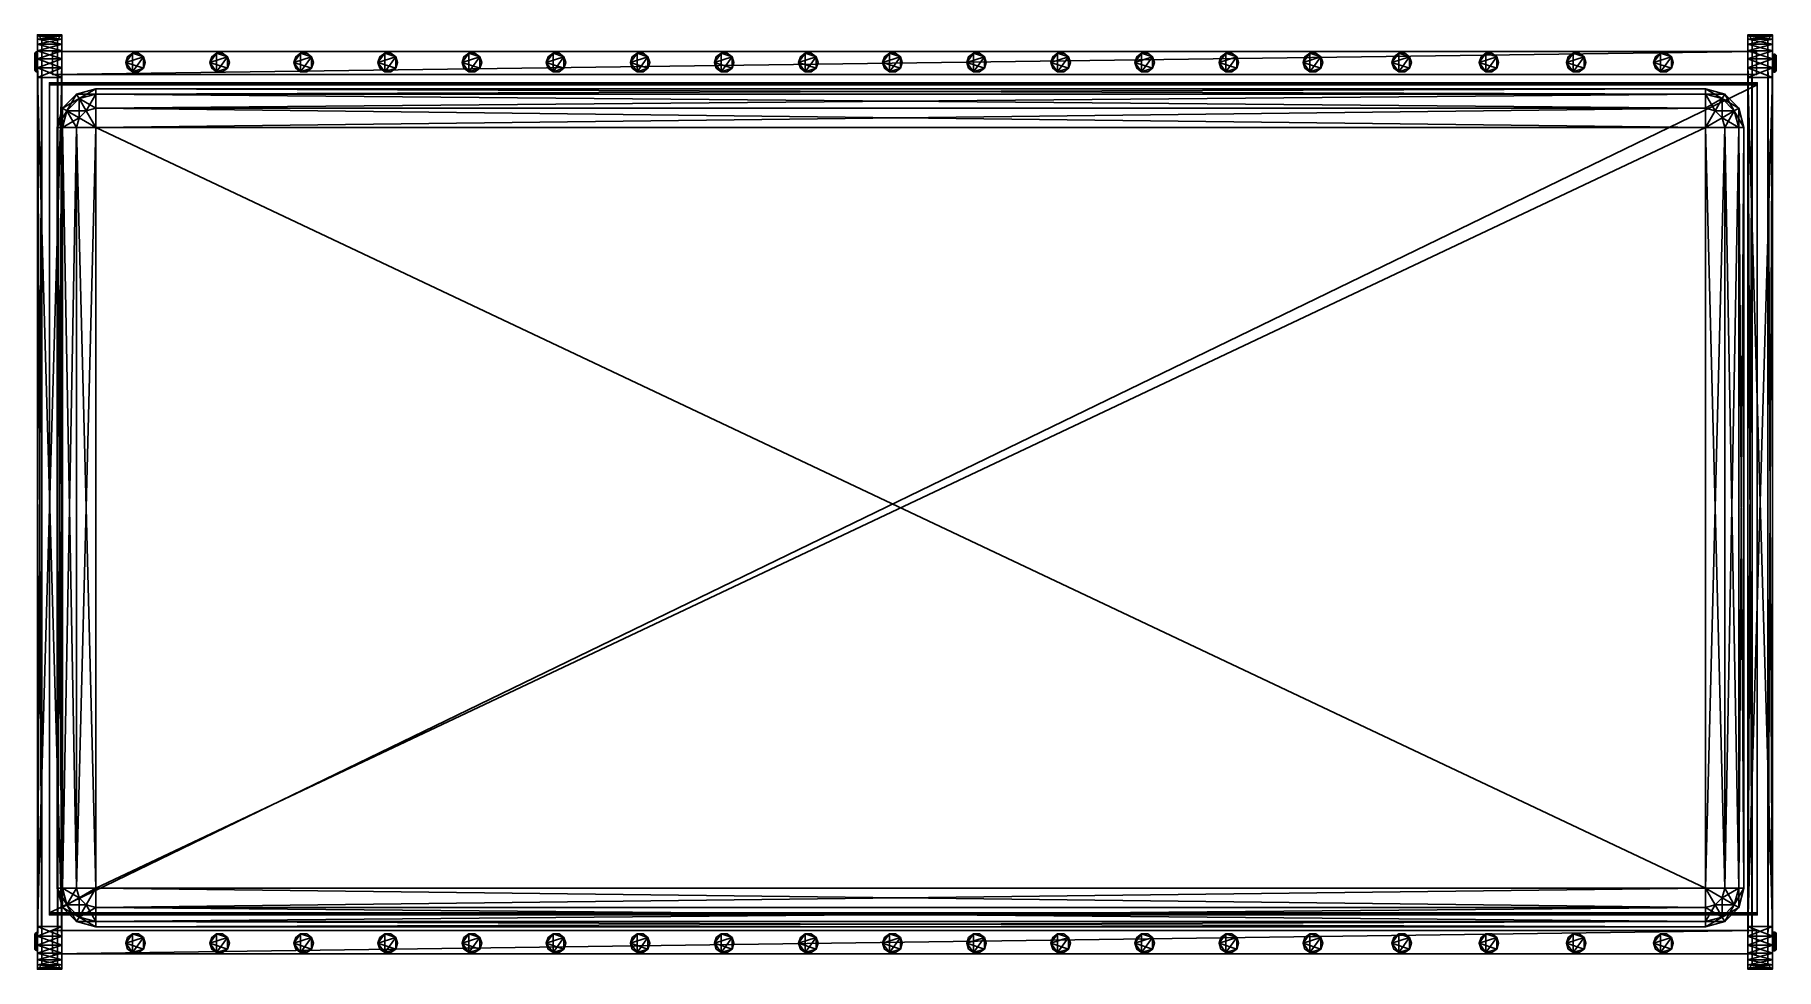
# Model space of a CAD drawing. Header units: centimetres. Extents: x -713 to 713, y -382 to 382.
import ezdxf

# ---------------------------------------------------------------- set-up
doc = ezdxf.new("R2010")
doc.units = ezdxf.units.CM
for name, color, linetype, true_color in [('beige', 7, 'Continuous', 0x1bb11b), ('fabric', 7, 'Continuous', 0x1bb11b), ('grey solid', 7, 'Continuous', 0x1bb11b), ('grey solid001', 7, 'Continuous', 0x1bb11b)]:
    doc.layers.add(name, color=color, linetype=linetype, true_color=true_color)

msp = doc.modelspace()

# ---------------------------------------------------------------- meshes
at = {"layer": 'beige', "color": 191, "true_color": 0xb89be5}
mesh = msp.add_polyface(dxfattribs=at)
corners = [(689.6, 382.5, 390), (689.6, 381.6, 398), (689.6, 378.9, 405.4), (689.6, 374.8, 411.9), (689.6, 369.4, 417.3), (689.6, 362.9, 421.4), (689.6, 355.5, 424.1), (689.6, 347.5, 425), (689.6, -347.5, 425), (689.6, -355.5, 424.1), (689.6, -362.9, 421.4), (689.6, -369.4, 417.3), (689.6, -374.8, 411.9), (689.6, -378.9, 405.4), (689.6, -381.6, 398), (689.6, -382.5, 390), (689.6, -382.5, -390), (689.6, -381.6, -398), (689.6, -378.9, -405.4), (689.6, -374.8, -411.9), (689.6, -369.4, -417.3), (689.6, -362.9, -421.4), (689.6, -355.5, -424.1), (689.6, -347.5, -425), (689.6, 347.5, -425), (689.6, 355.5, -424.1), (689.6, 362.9, -421.4), (689.6, 369.4, -417.3), (689.6, 374.8, -411.9), (689.6, 378.9, -405.4), (689.6, 381.6, -398), (689.6, 382.5, -390), (709.6, 382.5, 390), (709.6, 381.6, 398), (709.6, 378.9, 405.4), (709.6, 374.8, 411.9), (709.6, 369.4, 417.3), (709.6, 362.9, 421.4), (709.6, 355.5, 424.1), (709.6, 347.5, 425), (709.6, -347.5, 425), (709.6, -355.5, 424.1), (709.6, -362.9, 421.4), (709.6, -369.4, 417.3), (709.6, -374.8, 411.9), (709.6, -378.9, 405.4), (709.6, -381.6, 398), (709.6, -382.5, 390), (709.6, -382.5, -390), (709.6, -381.6, -398), (709.6, -378.9, -405.4), (709.6, -374.8, -411.9), (709.6, -369.4, -417.3), (709.6, -362.9, -421.4), (709.6, -355.5, -424.1), (709.6, -347.5, -425), (709.6, 347.5, -425), (709.6, 355.5, -424.1), (709.6, 362.9, -421.4), (709.6, 369.4, -417.3), (709.6, 374.8, -411.9), (709.6, 378.9, -405.4), (709.6, 381.6, -398), (709.6, 382.5, -390), (693.1, -379, -124.6), (706, -379, -124.6), (693.1, 379, -124.6), (706, 379, -124.6), (689.6, -382.5, -124.1), (709.6, -382.5, -125.1), (689.6, 382.5, -125.1), (709.6, 382.5, -124.1), (689.6, -382.5, -125.1), (709.6, -382.5, -124.1), (689.6, 382.5, -124.1), (709.6, 382.5, -125.1), (-690.6, -382.5, 390), (-690.6, -381.6, 398), (-690.6, -378.9, 405.4), (-690.6, -374.8, 411.9), (-690.6, -369.4, 417.3), (-690.6, -362.9, 421.4), (-690.6, -355.5, 424.1), (-690.6, -347.5, 425), (-690.6, 347.5, 425), (-690.6, 355.5, 424.1), (-690.6, 362.9, 421.4), (-690.6, 369.4, 417.3), (-690.6, 374.8, 411.9), (-690.6, 378.9, 405.4), (-690.6, 381.6, 398), (-690.6, 382.5, 390), (-690.6, 382.5, -390), (-690.6, 381.6, -398), (-690.6, 378.9, -405.4), (-690.6, 374.8, -411.9), (-690.6, 369.4, -417.3), (-690.6, 362.9, -421.4), (-690.6, 355.5, -424.1), (-690.6, 347.5, -425), (-690.6, -347.5, -425), (-690.6, -355.5, -424.1), (-690.6, -362.9, -421.4), (-690.6, -369.4, -417.3), (-690.6, -374.8, -411.9), (-690.6, -378.9, -405.4), (-690.6, -381.6, -398), (-690.6, -382.5, -390), (-710.6, -382.5, 390), (-710.6, -381.6, 398), (-710.6, -378.9, 405.4), (-710.6, -374.8, 411.9), (-710.6, -369.4, 417.3), (-710.6, -362.9, 421.4), (-710.6, -355.5, 424.1), (-710.6, -347.5, 425), (-710.6, 347.5, 425), (-710.6, 355.5, 424.1), (-710.6, 362.9, 421.4), (-710.6, 369.4, 417.3), (-710.6, 374.8, 411.9), (-710.6, 378.9, 405.4), (-710.6, 381.6, 398), (-710.6, 382.5, 390), (-710.6, 382.5, -390), (-710.6, 381.6, -398), (-710.6, 378.9, -405.4), (-710.6, 374.8, -411.9), (-710.6, 369.4, -417.3), (-710.6, 362.9, -421.4), (-710.6, 355.5, -424.1), (-710.6, 347.5, -425), (-710.6, -347.5, -425), (-710.6, -355.5, -424.1), (-710.6, -362.9, -421.4), (-710.6, -369.4, -417.3), (-710.6, -374.8, -411.9), (-710.6, -378.9, -405.4), (-710.6, -381.6, -398), (-710.6, -382.5, -390), (-694.1, 379, -124.6), (-707, 379, -124.6), (-694.1, -379, -124.6), (-707, -379, -124.6), (-690.6, 382.5, -124.1), (-710.6, 382.5, -125.1), (-690.6, -382.5, -125.1), (-710.6, -382.5, -124.1), (-690.6, 382.5, -125.1), (-710.6, 382.5, -124.1), (-690.6, -382.5, -124.1), (-710.6, -382.5, -125.1)]
mesh.append_faces([[corners[k] for k in face] for face in [(56, 58, 60), (60, 62, 75), (56, 60, 75), (75, 48, 50), (56, 75, 50), (56, 50, 52), (54, 56, 52), (34, 36, 38), (38, 40, 42), (42, 44, 46), (38, 42, 46), (34, 38, 46), (34, 46, 73), (32, 34, 73), (132, 134, 136), (136, 138, 151), (132, 136, 151), (151, 124, 126), (132, 151, 126), (132, 126, 128), (130, 132, 128), (110, 112, 114), (114, 116, 118), (118, 120, 122), (114, 118, 122), (110, 114, 122), (110, 122, 149), (108, 110, 149)]], dxfattribs={"vtx0": -1, "vtx1": -1, "vtx2": -1, "color": 191})
mesh.append_faces([[corners[k] for k in face] for face in [(53, 54, 52), (71, 32, 73), (129, 130, 128), (147, 108, 149)]], dxfattribs={"vtx1": -1, "color": 191})
mesh.append_faces([[corners[k] for k in face] for face in [(33, 32, 0), (0, 1, 33), (34, 33, 1), (1, 2, 34), (35, 34, 2), (2, 3, 35), (36, 35, 3), (3, 4, 36), (37, 36, 4), (4, 5, 37), (38, 37, 5), (5, 6, 38), (39, 38, 6), (6, 7, 39), (40, 39, 7), (7, 8, 40), (41, 40, 8), (8, 9, 41), (42, 41, 9), (9, 10, 42), (43, 42, 10), (10, 11, 43), (44, 43, 11), (11, 12, 44), (45, 44, 12), (12, 13, 45), (46, 45, 13), (13, 14, 46), (47, 46, 14), (14, 15, 47), (68, 73, 47), (47, 15, 68), (49, 48, 16), (16, 17, 49), (50, 49, 17), (17, 18, 50), (51, 50, 18), (18, 19, 51), (52, 51, 19), (19, 20, 52), (53, 52, 20), (20, 21, 53), (54, 53, 21), (21, 22, 54), (55, 54, 22), (22, 23, 55), (56, 55, 23), (23, 24, 56), (57, 56, 24), (24, 25, 57), (58, 57, 25), (25, 26, 58), (59, 58, 26), (26, 27, 59), (60, 59, 27), (27, 28, 60), (61, 60, 28), (28, 29, 61), (62, 61, 29), (29, 30, 62), (63, 62, 30), (30, 31, 63), (70, 75, 63), (63, 31, 70), (54, 55, 56), (56, 57, 58), (58, 59, 60), (60, 61, 62), (62, 63, 75), (75, 69, 48), (48, 49, 50), (50, 51, 52), (16, 48, 69), (69, 72, 16), (0, 32, 71), (71, 74, 0), (32, 33, 34), (34, 35, 36), (36, 37, 38), (38, 39, 40), (40, 41, 42), (42, 43, 44), (44, 45, 46), (46, 47, 73), (65, 73, 68), (68, 64, 65), (67, 75, 70), (70, 66, 67), (66, 70, 72), (72, 64, 66), (65, 69, 75), (75, 67, 65), (64, 72, 69), (69, 65, 64), (66, 74, 71), (71, 67, 66), (64, 68, 74), (74, 66, 64), (67, 71, 73), (73, 65, 67), (109, 108, 76), (76, 77, 109), (110, 109, 77), (77, 78, 110), (111, 110, 78), (78, 79, 111), (112, 111, 79), (79, 80, 112), (113, 112, 80), (80, 81, 113), (114, 113, 81), (81, 82, 114), (115, 114, 82), (82, 83, 115), (116, 115, 83), (83, 84, 116), (117, 116, 84), (84, 85, 117), (118, 117, 85), (85, 86, 118), (119, 118, 86), (86, 87, 119), (120, 119, 87), (87, 88, 120), (121, 120, 88), (88, 89, 121), (122, 121, 89), (89, 90, 122), (123, 122, 90), (90, 91, 123), (144, 149, 123), (123, 91, 144), (125, 124, 92), (92, 93, 125), (126, 125, 93), (93, 94, 126), (127, 126, 94), (94, 95, 127), (128, 127, 95), (95, 96, 128), (129, 128, 96), (96, 97, 129), (130, 129, 97), (97, 98, 130), (131, 130, 98), (98, 99, 131), (132, 131, 99), (99, 100, 132), (133, 132, 100), (100, 101, 133), (134, 133, 101), (101, 102, 134), (135, 134, 102), (102, 103, 135), (136, 135, 103), (103, 104, 136), (137, 136, 104), (104, 105, 137), (138, 137, 105), (105, 106, 138), (139, 138, 106), (106, 107, 139), (146, 151, 139), (139, 107, 146), (130, 131, 132), (132, 133, 134), (134, 135, 136), (136, 137, 138), (138, 139, 151), (151, 145, 124), (124, 125, 126), (126, 127, 128), (92, 124, 145), (145, 148, 92), (76, 108, 147), (147, 150, 76), (108, 109, 110), (110, 111, 112), (112, 113, 114), (114, 115, 116), (116, 117, 118), (118, 119, 120), (120, 121, 122), (122, 123, 149), (141, 149, 144), (144, 140, 141), (143, 151, 146), (146, 142, 143), (142, 146, 148), (148, 140, 142), (141, 145, 151), (151, 143, 141), (140, 148, 145), (145, 141, 140), (142, 150, 147), (147, 143, 142), (140, 144, 150), (150, 142, 140), (143, 147, 149), (149, 141, 143)]], dxfattribs={"vtx2": -1, "color": 191})
at = {"layer": 'fabric', "color": 191, "true_color": 0xb89be5}
mesh = msp.add_polyface(dxfattribs=at)
corners = [(654.8, 306.7, 77.5), (654.8, -316.2, 77.5), (-662.7, 306.7, 77.5), (-662.7, -316.2, 77.5), (670.6, 306.7, 73.3), (668.4, 314.6, 73.3), (662.7, 320.3, 73.3), (654.8, 322.5, 73.3), (-662.7, 322.5, 73.3), (-670.6, 320.3, 73.3), (-676.4, 314.6, 73.3), (-678.5, 306.7, 73.3), (-678.5, -316.2, 73.3), (-676.4, -324.1, 73.3), (-670.6, -329.9, 73.3), (-662.7, -332, 73.3), (654.8, -332, 73.3), (662.7, -329.9, 73.3), (668.4, -324.1, 73.3), (670.6, -316.2, 73.3), (682.1, 306.7, 61.7), (678.4, 320.3, 61.7), (668.4, 330.4, 61.7), (654.8, 334, 61.7), (-662.7, 334, 61.7), (-676.4, 330.4, 61.7), (-686.4, 320.3, 61.7), (-690.1, 306.7, 61.7), (-690.1, -316.2, 61.7), (-686.4, -329.9, 61.7), (-676.4, -339.9, 61.7), (-662.7, -343.5, 61.7), (654.8, -343.5, 61.7), (668.4, -339.9, 61.7), (678.4, -329.9, 61.7), (682.1, -316.2, 61.7), (686.3, 306.7, 46), (682.1, 322.5, 46), (670.6, 334, 46), (654.8, 338.2, 46), (-662.7, 338.2, 46), (-678.5, 334, 46), (-690.1, 322.5, 46), (-694.3, 306.7, 46), (-694.3, -316.2, 46), (-690.1, -332, 46), (-678.5, -343.5, 46), (-662.7, -347.8, 46), (654.8, -347.8, 46), (670.6, -343.5, 46), (682.1, -332, 46), (686.3, -316.2, 46), (686.3, 306.7, -8.6), (682.1, 322.5, -8.6), (670.6, 334, -8.6), (654.8, 338.2, -8.6), (-662.7, 338.2, -8.6), (-678.5, 334, -8.6), (-690.1, 322.5, -8.6), (-694.3, 306.7, -8.6), (-694.3, -316.2, -8.6), (-690.1, -332, -8.6), (-678.5, -343.5, -8.6), (-662.7, -347.8, -8.6), (654.8, -347.8, -8.6), (670.6, -343.5, -8.6), (682.1, -332, -8.6), (686.3, -316.2, -8.6), (682.1, 306.7, -24.4), (678.4, 320.3, -24.4), (668.4, 330.4, -24.4), (654.8, 334, -24.4), (-662.7, 334, -24.4), (-676.4, 330.4, -24.4), (-686.4, 320.3, -24.4), (-690.1, 306.7, -24.4), (-690.1, -316.2, -24.4), (-686.4, -329.9, -24.4), (-676.4, -339.9, -24.4), (-662.7, -343.5, -24.4), (654.8, -343.5, -24.4), (668.4, -339.9, -24.4), (678.4, -329.9, -24.4), (682.1, -316.2, -24.4), (670.6, 306.7, -35.9), (668.4, 314.6, -35.9), (662.7, 320.3, -35.9), (654.8, 322.5, -35.9), (-662.7, 322.5, -35.9), (-670.6, 320.3, -35.9), (-676.4, 314.6, -35.9), (-678.5, 306.7, -35.9), (-678.5, -316.2, -35.9), (-676.4, -324.1, -35.9), (-670.6, -329.9, -35.9), (-662.7, -332, -35.9), (654.8, -332, -35.9), (662.7, -329.9, -35.9), (668.4, -324.1, -35.9), (670.6, -316.2, -35.9), (-662.7, -316.2, -40.2), (-662.7, 306.7, -40.2), (654.8, -316.2, -40.2), (654.8, 306.7, -40.2)]
mesh.append_faces([[corners[k] for k in face] for face in [(0, 4, 5), (0, 5, 6), (0, 6, 7), (2, 8, 9), (2, 9, 10), (2, 10, 11), (3, 12, 13), (3, 13, 14), (3, 14, 15), (1, 16, 17), (1, 17, 18), (1, 18, 19), (84, 103, 85), (85, 103, 86), (86, 103, 87), (88, 101, 89), (89, 101, 90), (90, 101, 91), (92, 100, 93), (93, 100, 94), (94, 100, 95), (96, 102, 97), (97, 102, 98), (98, 102, 99)]], dxfattribs={"color": 191})
mesh.append_faces([[corners[k] for k in face] for face in [(3, 1, 0), (0, 2, 3), (8, 2, 0), (0, 7, 8), (12, 3, 2), (2, 11, 12), (16, 1, 3), (3, 15, 16), (4, 0, 1), (1, 19, 4), (21, 5, 4), (4, 20, 21), (22, 6, 5), (5, 21, 22), (23, 7, 6), (6, 22, 23), (24, 8, 7), (7, 23, 24), (25, 9, 8), (8, 24, 25), (26, 10, 9), (9, 25, 26), (27, 11, 10), (10, 26, 27), (28, 12, 11), (11, 27, 28), (29, 13, 12), (12, 28, 29), (30, 14, 13), (13, 29, 30), (31, 15, 14), (14, 30, 31), (32, 16, 15), (15, 31, 32), (33, 17, 16), (16, 32, 33), (34, 18, 17), (17, 33, 34), (35, 19, 18), (18, 34, 35), (20, 4, 19), (19, 35, 20), (37, 21, 20), (20, 36, 37), (38, 22, 21), (21, 37, 38), (39, 23, 22), (22, 38, 39), (40, 24, 23), (23, 39, 40), (41, 25, 24), (24, 40, 41), (42, 26, 25), (25, 41, 42), (43, 27, 26), (26, 42, 43), (44, 28, 27), (27, 43, 44), (45, 29, 28), (28, 44, 45), (46, 30, 29), (29, 45, 46), (47, 31, 30), (30, 46, 47), (48, 32, 31), (31, 47, 48), (49, 33, 32), (32, 48, 49), (50, 34, 33), (33, 49, 50), (51, 35, 34), (34, 50, 51), (36, 20, 35), (35, 51, 36), (53, 37, 36), (36, 52, 53), (54, 38, 37), (37, 53, 54), (55, 39, 38), (38, 54, 55), (56, 40, 39), (39, 55, 56), (57, 41, 40), (40, 56, 57), (58, 42, 41), (41, 57, 58), (59, 43, 42), (42, 58, 59), (60, 44, 43), (43, 59, 60), (61, 45, 44), (44, 60, 61), (62, 46, 45), (45, 61, 62), (63, 47, 46), (46, 62, 63), (64, 48, 47), (47, 63, 64), (65, 49, 48), (48, 64, 65), (66, 50, 49), (49, 65, 66), (67, 51, 50), (50, 66, 67), (52, 36, 51), (51, 67, 52), (69, 53, 52), (52, 68, 69), (70, 54, 53), (53, 69, 70), (71, 55, 54), (54, 70, 71), (72, 56, 55), (55, 71, 72), (73, 57, 56), (56, 72, 73), (74, 58, 57), (57, 73, 74), (75, 59, 58), (58, 74, 75), (76, 60, 59), (59, 75, 76), (77, 61, 60), (60, 76, 77), (78, 62, 61), (61, 77, 78), (79, 63, 62), (62, 78, 79), (80, 64, 63), (63, 79, 80), (81, 65, 64), (64, 80, 81), (82, 66, 65), (65, 81, 82), (83, 67, 66), (66, 82, 83), (68, 52, 67), (67, 83, 68), (85, 69, 68), (68, 84, 85), (86, 70, 69), (69, 85, 86), (87, 71, 70), (70, 86, 87), (88, 72, 71), (71, 87, 88), (89, 73, 72), (72, 88, 89), (90, 74, 73), (73, 89, 90), (91, 75, 74), (74, 90, 91), (92, 76, 75), (75, 91, 92), (93, 77, 76), (76, 92, 93), (94, 78, 77), (77, 93, 94), (95, 79, 78), (78, 94, 95), (96, 80, 79), (79, 95, 96), (97, 81, 80), (80, 96, 97), (98, 82, 81), (81, 97, 98), (99, 83, 82), (82, 98, 99), (84, 68, 83), (83, 99, 84), (101, 88, 87), (87, 103, 101), (100, 92, 91), (91, 101, 100), (102, 96, 95), (95, 100, 102), (103, 84, 99), (99, 102, 103), (101, 103, 102), (102, 100, 101)]], dxfattribs={"vtx2": -1, "color": 191})
at = {"layer": 'grey solid', "color": 191, "true_color": 0xb89be5}
mesh = msp.add_polyface(dxfattribs=at)
corners = [(-690.6, 355.5, 424.1), (-690.6, 347.5, 425), (-690.6, -347.5, 425), (-690.6, -355.5, 424.1), (-690.6, -362.9, 421.4), (-690.6, -369.4, 417.3), (-690.6, -374.8, 411.9), (-690.6, -378.9, 405.4), (-690.6, -381.6, 398), (-690.6, -382.5, 390), (-690.6, -382.5, -124.1), (-690.6, 378.9, 405.4), (-711.5, 352.8, -279.9), (-710.7, 352.8, -279.9), (-710.7, 352.2, -277.1), (-711.5, 354.4, -282.3), (-710.7, 354.4, -282.3), (-711.5, 356.8, -283.9), (-710.7, 356.8, -283.9), (-711.5, 359.6, -284.5), (-710.7, 359.6, -284.5), (-711.5, 362.4, -283.9), (-710.7, 362.4, -283.9), (-711.5, 364.7, -282.3), (-710.7, 364.7, -282.3), (-711.5, 366.3, -279.9), (-710.7, 366.3, -279.9), (-711.5, 366.9, -277.1), (-710.7, 366.9, -277.1), (-710.7, 352.2, 396.3), (-710.7, 352.8, 399.1), (-711.5, 352.8, 399.1), (-710.7, 354.4, 401.5), (-711.5, 354.4, 401.5), (-710.7, 356.8, 403.1), (-711.5, 356.8, 403.1), (-710.7, 359.6, 403.6), (-711.5, 359.6, 403.6), (-710.7, 362.4, 403.1), (-711.5, 362.4, 403.1), (-710.7, 364.7, 401.5), (-711.5, 364.7, 401.5), (-710.7, 366.3, 399.1), (-711.5, 366.3, 399.1), (-710.7, 366.9, 396.3), (-711.5, 366.9, 396.3), (-710.7, 366.3, 393.5), (-711.5, 366.3, 393.5), (-710.7, 364.7, 391.1), (-711.5, 364.7, 391.1), (-710.7, 362.4, 389.5), (-711.5, 362.4, 389.5), (-710.7, 359.6, 389), (-711.5, 359.6, 389), (-710.7, 356.8, 389.5), (-711.5, 356.8, 389.5), (-710.7, 354.4, 391.1), (-711.5, 354.4, 391.1), (-710.7, 352.8, 393.5), (-711.5, 352.8, 393.5), (-711.5, 352.2, 396.3)]
mesh.append_faces([[corners[k] for k in face] for face in [(0, 2, 4), (4, 6, 8), (0, 4, 8), (11, 8, 10)]], dxfattribs={"vtx0": -1, "vtx1": -1, "vtx2": -1, "color": 191})
mesh.append_faces([[corners[k] for k in face] for face in [(0, 1, 2), (2, 3, 4), (4, 5, 6), (6, 7, 8), (8, 9, 10), (12, 13, 14), (15, 16, 13), (17, 18, 16), (19, 20, 18), (21, 22, 20), (23, 24, 22), (25, 26, 24), (27, 28, 26), (29, 30, 31), (30, 32, 33), (32, 34, 35), (34, 36, 37), (36, 38, 39), (38, 40, 41), (40, 42, 43), (42, 44, 45), (44, 46, 47), (46, 48, 49), (48, 50, 51), (50, 52, 53), (52, 54, 55), (54, 56, 57), (56, 58, 59), (58, 29, 60)]], dxfattribs={"vtx2": -1, "color": 191})
mesh = msp.add_polyface(dxfattribs=at)
corners = [(689.6, -369.4, -417.3), (689.6, -374.8, -411.9), (689.6, -378.9, -405.4), (689.6, -381.6, -398), (689.6, -382.5, -390), (689.6, -382.5, -125.1), (689.6, 382.5, -125.1), (689.6, 382.5, -390), (689.6, 381.6, -398), (689.6, 378.9, -405.4), (689.6, 374.8, -411.9), (689.6, 347.5, -425), (689.6, -347.5, -425), (689.6, -355.5, -424.1), (689.6, -362.9, -421.4), (-690.6, 369.4, -417.3), (-690.6, 374.8, -411.9), (-690.6, 378.9, -405.4), (-690.6, 381.6, -398), (-690.6, 382.5, -390), (-690.6, 382.5, -125.1), (-690.6, -382.5, -125.1), (-690.6, -382.5, -390), (-690.6, -381.6, -398), (-690.6, -378.9, -405.4), (-690.6, -374.8, -411.9), (-690.6, -369.4, -417.3), (-690.6, -362.9, -421.4), (-690.6, -355.5, -424.1), (-690.6, -347.5, -425), (-690.6, 347.5, -425), (-690.6, 355.5, -424.1), (-690.6, 362.9, -421.4), (-690.6, 382.5, 390), (-690.6, 381.6, 398), (-690.6, 378.9, 405.4), (-690.6, 374.8, 411.9), (-690.6, 369.4, 417.3), (-690.6, 362.9, 421.4), (-690.6, 355.5, 424.1), (-690.6, -381.6, 398), (-690.6, -382.5, -124.1), (-690.6, 382.5, -124.1)]
mesh.append_faces([[corners[k] for k in face] for face in [(2, 4, 6), (2, 6, 11), (2, 11, 13), (0, 2, 13), (17, 19, 21), (21, 23, 25), (25, 27, 29), (21, 25, 29), (17, 21, 29), (17, 29, 31), (15, 17, 31), (35, 37, 39), (35, 39, 40), (33, 35, 41)]], dxfattribs={"vtx0": -1, "vtx1": -1, "vtx2": -1, "color": 191})
mesh.append_faces([[corners[k] for k in face] for face in [(14, 0, 13), (32, 15, 31), (42, 33, 41)]], dxfattribs={"vtx1": -1, "color": 191})
mesh.append_faces([[corners[k] for k in face] for face in [(0, 1, 2), (2, 3, 4), (4, 5, 6), (6, 7, 8), (8, 9, 10), (11, 12, 13), (15, 16, 17), (17, 18, 19), (19, 20, 21), (21, 22, 23), (23, 24, 25), (25, 26, 27), (27, 28, 29), (29, 30, 31), (33, 34, 35), (35, 36, 37), (37, 38, 39)]], dxfattribs={"vtx2": -1, "color": 191})
mesh = msp.add_polyface(dxfattribs=at)
corners = [(710.7, -352.1, 396.3), (710.7, -352.6, 399.1), (711.5, -352.6, 399.1), (689.6, 382.5, -125.1), (689.6, 381.6, -398), (689.6, 374.8, -411.9), (689.6, 369.4, -417.3), (689.6, 362.9, -421.4), (689.6, 355.5, -424.1), (689.6, 347.5, -425), (689.6, -355.5, 424.1), (689.6, -347.5, 425), (689.6, 347.5, 425), (689.6, 355.5, 424.1), (689.6, 362.9, 421.4), (689.6, 369.4, 417.3), (689.6, 374.8, 411.9), (689.6, 378.9, 405.4), (689.6, 381.6, 398), (689.6, -378.9, 405.4), (689.6, 382.5, 390), (689.6, 382.5, -124.1), (689.6, -382.5, 390), (689.6, -382.5, -124.1), (710.7, 366.6, -277.1), (710.7, 366.1, -274.3), (711.5, 366.1, -274.3), (710.7, 364.5, -272), (711.5, 364.5, -272), (710.7, 362.1, -270.4), (711.5, 362.1, -270.4), (710.7, 359.3, -269.8), (711.5, 359.3, -269.8), (710.7, 356.5, -270.4), (711.5, 356.5, -270.4), (710.7, 354.1, -272), (711.5, 354.1, -272), (710.7, 352.5, -274.3), (711.5, 352.5, -274.3), (710.7, 352, -277.1), (711.5, 352, -277.1), (710.7, 352.5, -279.9), (711.5, 352.5, -279.9), (710.7, 354.1, -282.3), (711.5, 354.1, -282.3), (710.7, 356.5, -283.9), (711.5, 356.5, -283.9), (710.7, 359.3, -284.5), (711.5, 359.3, -284.5), (710.7, 362.1, -283.9), (711.5, 362.1, -283.9), (710.7, 364.5, -282.3), (711.5, 364.5, -282.3), (710.7, 366.1, -279.9), (711.5, 366.1, -279.9), (711.5, 366.6, -277.1)]
mesh.append_faces([[corners[k] for k in face] for face in [(3, 4, 5), (5, 7, 9), (3, 5, 9), (10, 12, 14), (14, 16, 18), (10, 14, 18), (19, 10, 18), (19, 18, 21), (22, 19, 21)]], dxfattribs={"vtx0": -1, "vtx1": -1, "vtx2": -1, "color": 191})
mesh.append_faces([[corners[k] for k in face] for face in [(23, 22, 21)]], dxfattribs={"vtx1": -1, "color": 191})
mesh.append_faces([[corners[k] for k in face] for face in [(0, 1, 2), (5, 6, 7), (7, 8, 9), (10, 11, 12), (12, 13, 14), (14, 15, 16), (16, 17, 18), (18, 20, 21), (24, 25, 26), (25, 27, 28), (27, 29, 30), (29, 31, 32), (31, 33, 34), (33, 35, 36), (35, 37, 38), (37, 39, 40), (39, 41, 42), (41, 43, 44), (43, 45, 46), (45, 47, 48), (47, 49, 50), (49, 51, 52), (51, 53, 54), (53, 24, 55)]], dxfattribs={"vtx2": -1, "color": 191})
mesh = msp.add_polyface(dxfattribs=at)
corners = [(-711.5, 368, 399.1), (-711.5, 366.4, 401.5), (-710.7, 366.4, 401.5), (-710.7, 368, 399.1), (-711.5, 368.6, 396.3), (-710.7, 368.6, 396.3), (-711.5, 368, 393.5), (-710.7, 368, 393.5), (-711.5, 366.4, 391.1), (-710.7, 366.4, 391.1), (-712.7, 365.7, 400.8), (-712.7, 367, 398.7), (-712.7, 364.6, 397.7), (-712.7, 367.5, 396.3), (-712.7, 364.9, 396.3), (-712.7, 367, 393.9), (-712.7, 364.6, 394.9), (-712.7, 365.7, 391.9), (-710.7, 366.9, -277.1), (-711.5, 366.9, -277.1), (-711.5, 366.3, -274.3), (-710.7, 366.3, -274.3), (-711.5, 364.7, -272), (-710.7, 366.3, -279.9), (-711.5, 366.3, -279.9), (-712.7, 365.8, -277.1), (-712.7, 365.4, -274.7), (-712.7, 365.4, -279.5), (-711.5, 366.9, 396.3), (-711.5, 366.3, 399.1), (-710.7, 366.3, 399.1), (-711.5, 366.3, 393.5), (-710.7, 366.9, 396.3), (-711.5, 364.7, 391.1), (-710.7, 366.3, 393.5), (-712.7, 365.8, 396.3), (-712.7, 365.4, 398.7), (-712.7, 365.4, 393.9)]
mesh.append_faces([[corners[k] for k in face] for face in [(0, 1, 2), (2, 3, 0), (4, 0, 3), (3, 5, 4), (6, 4, 5), (5, 7, 6), (8, 6, 7), (7, 9, 8), (10, 11, 12), (11, 13, 14), (13, 15, 16), (10, 1, 0), (0, 11, 10), (11, 0, 4), (4, 13, 11), (13, 4, 6), (6, 15, 13), (15, 6, 8), (8, 17, 15), (18, 19, 20), (20, 21, 18), (21, 20, 22), (23, 24, 19), (20, 19, 25), (25, 26, 20), (19, 24, 27), (27, 25, 19), (28, 29, 30), (31, 28, 32), (33, 31, 34), (28, 35, 36), (36, 29, 28), (31, 37, 35), (35, 28, 31)]], dxfattribs={"vtx2": -1, "color": 191})
mesh = msp.add_polyface(dxfattribs=at)
corners = [(-711.5, 366.4, 401.5), (-711.5, 364, 403.1), (-710.7, 364, 403.1), (-710.7, 366.4, 401.5), (-711.5, 364, 389.5), (-711.5, 366.4, 391.1), (-710.7, 366.4, 391.1), (-710.7, 364, 389.5), (-712.7, 363.6, 402.1), (-712.7, 365.7, 400.8), (-712.7, 363.8, 398.9), (-712.7, 364.6, 397.7), (-712.7, 364.9, 396.3), (-712.7, 367, 398.7), (-712.7, 364.6, 394.9), (-712.7, 367.5, 396.3), (-712.7, 363.8, 393.7), (-712.7, 367, 393.9), (-712.7, 365.7, 391.9), (-712.7, 362.6, 392.9), (-712.7, 363.6, 390.5), (-711.5, 364.7, -272), (-710.7, 364.7, -272), (-710.7, 366.3, -274.3), (-710.7, 364.7, -282.3), (-711.5, 364.7, -282.3), (-711.5, 366.3, -279.9), (-712.7, 365.8, -277.1), (-712.7, 363.2, -277.1), (-712.7, 362.9, -275.7), (-712.7, 365.4, -274.7), (-712.7, 362.9, -278.5), (-712.7, 365.4, -279.5), (-712.7, 364, -281.6), (-711.5, 366.3, -274.3), (-712.7, 364, -272.7), (-711.5, 366.3, 399.1), (-711.5, 364.7, 401.5), (-710.7, 364.7, 401.5), (-712.7, 364, 400.8), (-712.7, 365.4, 398.7), (-712.7, 362.9, 397.7), (-712.7, 365.8, 396.3), (-712.7, 363.2, 396.3), (-712.7, 365.4, 393.9), (-712.7, 362.9, 394.9), (-711.5, 364.7, 391.1), (-712.7, 364, 391.9), (-711.5, 366.3, 393.5)]
mesh.append_faces([[corners[k] for k in face] for face in [(0, 1, 2), (2, 3, 0), (4, 5, 6), (6, 7, 4), (8, 9, 10), (11, 10, 9), (12, 11, 13), (14, 12, 15), (16, 14, 17), (17, 18, 16), (19, 16, 18), (8, 1, 0), (0, 9, 8), (18, 5, 4), (4, 20, 18), (21, 22, 23), (24, 25, 26), (27, 28, 29), (29, 30, 27), (31, 32, 33), (28, 27, 32), (21, 34, 30), (30, 35, 21), (26, 25, 33), (33, 32, 26), (36, 37, 38), (39, 40, 41), (40, 42, 43), (42, 44, 45), (36, 40, 39), (39, 37, 36), (46, 47, 44), (44, 48, 46)]], dxfattribs={"vtx2": -1, "color": 191})
mesh = msp.add_polyface(dxfattribs=at)
corners = [(-710.7, 361.2, 403.6), (-710.7, 364, 403.1), (-711.5, 364, 403.1), (-711.5, 361.2, 389), (-711.5, 364, 389.5), (-710.7, 364, 389.5), (-712.7, 363.8, 398.9), (-712.7, 362.6, 399.7), (-712.7, 363.6, 402.1), (-712.7, 365.7, 391.9), (-712.7, 363.6, 390.5), (-712.7, 362.6, 392.9), (-712.7, 364.6, 397.7), (-712.7, 361.2, 396.3), (-712.7, 364.9, 396.3), (-712.7, 364.6, 394.9), (-712.7, 363.8, 393.7), (-712.7, 361.2, 402.6), (-710.7, 364.7, -272), (-711.5, 364.7, -272), (-711.5, 362.4, -270.4), (-710.7, 362.4, -270.4), (-710.7, 362.4, -283.9), (-711.5, 362.4, -283.9), (-711.5, 364.7, -282.3), (-712.7, 365.4, -274.7), (-712.7, 362.9, -275.7), (-712.7, 362.1, -274.5), (-712.7, 364, -272.7), (-712.7, 362.1, -279.7), (-712.7, 364, -281.6), (-712.7, 362, -282.9), (-712.7, 362.9, -278.5), (-712.7, 365.4, -279.5), (-712.7, 363.2, -277.1), (-712.7, 362, -271.3), (-711.5, 364.7, 401.5), (-711.5, 362.4, 403.1), (-710.7, 362.4, 403.1), (-711.5, 362.4, 389.5), (-711.5, 364.7, 391.1), (-710.7, 364.7, 391.1), (-712.7, 362, 402.1), (-712.7, 364, 400.8), (-712.7, 362.1, 398.9), (-712.7, 362.9, 397.7), (-712.7, 363.2, 396.3), (-712.7, 365.4, 398.7), (-712.7, 362.9, 394.9), (-712.7, 365.8, 396.3), (-712.7, 365.4, 393.9), (-712.7, 364, 391.9), (-712.7, 362.1, 393.7), (-712.7, 362, 390.5)]
mesh.append_faces([[corners[k] for k in face] for face in [(6, 12, 13), (12, 14, 13), (14, 15, 13), (15, 16, 13)]], dxfattribs={"color": 191})
mesh.append_faces([[corners[k] for k in face] for face in [(0, 1, 2), (3, 4, 5), (6, 7, 8), (9, 10, 11), (2, 8, 17), (10, 4, 3), (18, 19, 20), (20, 21, 18), (22, 23, 24), (25, 26, 27), (27, 28, 25), (29, 30, 31), (30, 29, 32), (33, 32, 34), (20, 19, 28), (28, 35, 20), (24, 23, 31), (31, 30, 24), (36, 37, 38), (39, 40, 41), (42, 43, 44), (45, 44, 43), (46, 45, 47), (48, 46, 49), (50, 51, 52), (52, 48, 50), (36, 43, 42), (42, 37, 36), (39, 53, 51), (51, 40, 39)]], dxfattribs={"vtx2": -1, "color": 191})
mesh = msp.add_polyface(dxfattribs=at)
corners = [(-711.5, 364, 403.1), (-711.5, 361.2, 403.6), (-710.7, 361.2, 403.6), (-710.7, 364, 389.5), (-710.7, 361.2, 389), (-711.5, 361.2, 389), (-712.7, 362.6, 399.7), (-712.7, 361.2, 400), (-712.7, 361.2, 402.6), (-712.7, 363.6, 402.1), (-712.7, 361.2, 392.6), (-712.7, 362.6, 392.9), (-712.7, 363.6, 390.5), (-712.7, 361.2, 390), (-712.7, 361.2, 396.3), (-712.7, 363.8, 398.9), (-712.7, 363.8, 393.7), (-710.7, 362.4, -270.4), (-711.5, 362.4, -270.4), (-711.5, 359.6, -269.8), (-712.7, 364, -272.7), (-712.7, 362.1, -274.5), (-712.7, 361, -273.7), (-712.7, 362, -271.3), (-712.7, 362, -282.9), (-712.7, 361, -280.5), (-712.7, 362.1, -279.7), (-712.7, 363.2, -277.1), (-712.7, 359.6, -277.1), (-712.7, 362.9, -275.7), (-712.7, 362.9, -278.5), (-712.7, 359.6, -283.4), (-711.5, 362.4, -283.9), (-711.5, 359.6, 389), (-711.5, 362.4, 389.5), (-710.7, 362.4, 389.5), (-712.7, 362.1, 398.9), (-712.7, 361, 399.7), (-712.7, 362, 402.1), (-712.7, 364, 391.9), (-712.7, 362, 390.5), (-712.7, 361, 392.9), (-712.7, 362.1, 393.7), (-712.7, 362.9, 397.7), (-712.7, 359.6, 396.3), (-712.7, 363.2, 396.3), (-712.7, 362.9, 394.9), (-711.5, 362.4, 403.1), (-712.7, 359.6, 402.6)]
mesh.append_faces([[corners[k] for k in face] for face in [(7, 6, 14), (6, 15, 14), (16, 11, 14), (11, 10, 14), (27, 28, 29), (29, 28, 21), (25, 28, 26), (26, 28, 30), (30, 28, 27), (36, 43, 44), (43, 45, 44), (45, 46, 44), (46, 42, 44)]], dxfattribs={"color": 191})
mesh.append_faces([[corners[k] for k in face] for face in [(0, 1, 2), (3, 4, 5), (6, 7, 8), (8, 9, 6), (10, 11, 12), (12, 13, 10), (8, 1, 0), (5, 13, 12), (17, 18, 19), (20, 21, 22), (22, 23, 20), (24, 25, 26), (19, 18, 23), (31, 24, 32), (33, 34, 35), (36, 37, 38), (39, 40, 41), (41, 42, 39), (47, 38, 48), (40, 34, 33)]], dxfattribs={"vtx2": -1, "color": 191})
mesh = msp.add_polyface(dxfattribs=at)
corners = [(-710.7, 358.4, 403.1), (-710.7, 361.2, 403.6), (-711.5, 361.2, 403.6), (-711.5, 358.4, 389.5), (-711.5, 361.2, 389), (-710.7, 361.2, 389), (-712.7, 361.2, 400), (-712.7, 359.8, 399.7), (-712.7, 358.8, 402.1), (-712.7, 361.2, 402.6), (-712.7, 359.8, 392.9), (-712.7, 361.2, 392.6), (-712.7, 361.2, 390), (-712.7, 358.8, 390.5), (-712.7, 358.6, 398.9), (-712.7, 361.2, 396.3), (-712.7, 358.6, 393.7), (-711.5, 359.6, -269.8), (-710.7, 359.6, -269.8), (-710.7, 362.4, -270.4), (-710.7, 359.6, -284.5), (-711.5, 359.6, -284.5), (-711.5, 362.4, -283.9), (-712.7, 362, -271.3), (-712.7, 361, -273.7), (-712.7, 359.6, -273.5), (-712.7, 359.6, -270.9), (-712.7, 359.6, -283.4), (-712.7, 359.6, -280.8), (-712.7, 361, -280.5), (-712.7, 362, -282.9), (-712.7, 362.1, -274.5), (-712.7, 359.6, -277.1), (-711.5, 362.4, 403.1), (-711.5, 359.6, 403.6), (-710.7, 359.6, 403.6), (-712.7, 359.6, 402.6), (-712.7, 362, 402.1), (-712.7, 361, 399.7), (-712.7, 359.6, 400), (-712.7, 362, 390.5), (-712.7, 359.6, 390), (-712.7, 359.6, 392.6), (-712.7, 361, 392.9), (-712.7, 359.6, 396.3), (-712.7, 362.1, 398.9), (-712.7, 362.1, 393.7), (-711.5, 359.6, 389)]
mesh.append_faces([[corners[k] for k in face] for face in [(14, 7, 15), (7, 6, 15), (11, 10, 15), (10, 16, 15), (31, 32, 24), (24, 32, 25), (28, 32, 29), (39, 38, 44), (38, 45, 44), (46, 43, 44), (43, 42, 44)]], dxfattribs={"color": 191})
mesh.append_faces([[corners[k] for k in face] for face in [(0, 1, 2), (3, 4, 5), (6, 7, 8), (8, 9, 6), (10, 11, 12), (12, 13, 10), (2, 9, 8), (12, 4, 3), (17, 18, 19), (20, 21, 22), (23, 24, 25), (25, 26, 23), (27, 28, 29), (29, 30, 27), (23, 26, 17), (22, 21, 27), (33, 34, 35), (36, 37, 38), (38, 39, 36), (40, 41, 42), (42, 43, 40), (36, 34, 33), (47, 41, 40)]], dxfattribs={"vtx2": -1, "color": 191})
mesh = msp.add_polyface(dxfattribs=at)
corners = [(-711.5, 361.2, 403.6), (-711.5, 358.4, 403.1), (-710.7, 358.4, 403.1), (-710.7, 361.2, 389), (-710.7, 358.4, 389.5), (-711.5, 358.4, 389.5), (-712.7, 359.8, 399.7), (-712.7, 358.6, 398.9), (-712.7, 356.8, 400.8), (-712.7, 358.8, 402.1), (-712.7, 358.6, 393.7), (-712.7, 359.8, 392.9), (-712.7, 358.8, 390.5), (-712.7, 357.6, 396.3), (-712.7, 357.8, 397.7), (-712.7, 361.2, 396.3), (-712.7, 357.8, 394.9), (-712.7, 361.2, 390), (-710.7, 359.6, -269.8), (-711.5, 359.6, -269.8), (-711.5, 356.8, -270.4), (-712.7, 359.6, -270.9), (-712.7, 359.6, -273.5), (-712.7, 358.2, -273.7), (-712.7, 357.2, -271.3), (-712.7, 357.2, -282.9), (-712.7, 358.2, -280.5), (-712.7, 359.6, -280.8), (-712.7, 359.6, -283.4), (-712.7, 359.6, -277.1), (-712.7, 357, -274.5), (-712.7, 357, -279.7), (-711.5, 359.6, -284.5), (-711.5, 356.8, 389.5), (-711.5, 359.6, 389), (-710.7, 359.6, 389), (-712.7, 357.2, 402.1), (-712.7, 359.6, 402.6), (-712.7, 359.6, 400), (-712.7, 358.2, 399.7), (-712.7, 359.6, 390), (-712.7, 357.2, 390.5), (-712.7, 358.2, 392.9), (-712.7, 359.6, 392.6), (-712.7, 357, 398.9), (-712.7, 359.6, 396.3), (-712.7, 357, 393.7), (-711.5, 359.6, 403.6)]
mesh.append_faces([[corners[k] for k in face] for face in [(13, 14, 15), (14, 7, 15), (10, 16, 15), (16, 13, 15), (22, 29, 23), (23, 29, 30), (31, 29, 26), (26, 29, 27), (44, 39, 45), (39, 38, 45), (43, 42, 45), (42, 46, 45)]], dxfattribs={"color": 191})
mesh.append_faces([[corners[k] for k in face] for face in [(0, 1, 2), (3, 4, 5), (6, 7, 8), (8, 9, 6), (10, 11, 12), (9, 1, 0), (5, 12, 17), (18, 19, 20), (21, 22, 23), (23, 24, 21), (25, 26, 27), (27, 28, 25), (20, 19, 21), (25, 28, 32), (33, 34, 35), (36, 37, 38), (38, 39, 36), (40, 41, 42), (42, 43, 40), (47, 37, 36), (40, 34, 33)]], dxfattribs={"vtx2": -1, "color": 191})
mesh = msp.add_polyface(dxfattribs=at)
corners = [(-711.5, 358.4, 403.1), (-711.5, 356, 401.5), (-710.7, 356, 401.5), (-710.7, 358.4, 403.1), (-711.5, 356, 391.1), (-711.5, 358.4, 389.5), (-710.7, 358.4, 389.5), (-710.7, 356, 391.1), (-712.7, 357.8, 397.7), (-712.7, 357.6, 396.3), (-712.7, 354.9, 396.3), (-712.7, 358.6, 398.9), (-712.7, 355.4, 398.7), (-712.7, 356.8, 400.8), (-712.7, 358.8, 390.5), (-712.7, 356.8, 391.9), (-712.7, 358.6, 393.7), (-712.7, 357.8, 394.9), (-712.7, 355.4, 393.9), (-712.7, 358.8, 402.1), (-711.5, 356.8, -270.4), (-710.7, 356.8, -270.4), (-710.7, 359.6, -269.8), (-710.7, 356.8, -283.9), (-711.5, 356.8, -283.9), (-711.5, 359.6, -284.5), (-712.7, 357.2, -271.3), (-712.7, 358.2, -273.7), (-712.7, 357, -274.5), (-712.7, 355.1, -281.6), (-712.7, 357, -279.7), (-712.7, 358.2, -280.5), (-712.7, 357.2, -282.9), (-712.7, 359.6, -277.1), (-712.7, 356.2, -275.7), (-712.7, 355.9, -277.1), (-712.7, 356.2, -278.5), (-712.7, 359.6, -270.9), (-711.5, 359.6, 403.6), (-711.5, 356.8, 403.1), (-710.7, 356.8, 403.1), (-712.7, 355.1, 400.8), (-712.7, 357.2, 402.1), (-712.7, 358.2, 399.7), (-712.7, 357, 393.7), (-712.7, 358.2, 392.9), (-712.7, 357.2, 390.5), (-712.7, 355.9, 396.3), (-712.7, 356.2, 397.7), (-712.7, 359.6, 396.3), (-712.7, 357, 398.9), (-712.7, 356.2, 394.9), (-711.5, 356.8, 389.5), (-712.7, 359.6, 390)]
mesh.append_faces([[corners[k] for k in face] for face in [(28, 33, 34), (34, 33, 35), (35, 33, 36), (36, 33, 30), (47, 48, 49), (48, 50, 49), (44, 51, 49), (51, 47, 49)]], dxfattribs={"color": 191})
mesh.append_faces([[corners[k] for k in face] for face in [(0, 1, 2), (2, 3, 0), (4, 5, 6), (6, 7, 4), (8, 9, 10), (11, 8, 12), (12, 13, 11), (14, 15, 16), (17, 16, 15), (9, 17, 18), (13, 1, 0), (0, 19, 13), (14, 5, 4), (4, 15, 14), (20, 21, 22), (23, 24, 25), (26, 27, 28), (29, 30, 31), (31, 32, 29), (37, 26, 20), (25, 24, 32), (38, 39, 40), (41, 42, 43), (44, 45, 46), (42, 39, 38), (52, 46, 53)]], dxfattribs={"vtx2": -1, "color": 191})
mesh = msp.add_polyface(dxfattribs=at)
corners = [(-710.7, 354.5, 399.1), (-710.7, 356, 401.5), (-711.5, 356, 401.5), (-711.5, 354.5, 393.5), (-711.5, 356, 391.1), (-710.7, 356, 391.1), (-712.7, 354.9, 396.3), (-712.7, 355.4, 398.7), (-712.7, 357.8, 397.7), (-712.7, 356.8, 391.9), (-712.7, 355.4, 393.9), (-712.7, 357.8, 394.9), (-712.7, 357.6, 396.3), (-711.5, 354.5, 399.1), (-712.7, 356.8, 400.8), (-710.7, 356.8, -270.4), (-711.5, 356.8, -270.4), (-711.5, 354.4, -272), (-710.7, 354.4, -272), (-710.7, 354.4, -282.3), (-711.5, 354.4, -282.3), (-711.5, 356.8, -283.9), (-712.7, 357, -274.5), (-712.7, 355.1, -272.7), (-712.7, 357.2, -271.3), (-712.7, 356.2, -275.7), (-712.7, 353.8, -274.7), (-712.7, 355.9, -277.1), (-712.7, 353.8, -279.5), (-712.7, 356.2, -278.5), (-712.7, 357, -279.7), (-712.7, 355.1, -281.6), (-712.7, 357.2, -282.9), (-711.5, 356.8, 403.1), (-711.5, 354.4, 401.5), (-710.7, 354.4, 401.5), (-711.5, 354.4, 391.1), (-711.5, 356.8, 389.5), (-710.7, 356.8, 389.5), (-712.7, 353.8, 398.7), (-712.7, 355.1, 400.8), (-712.7, 357, 398.9), (-712.7, 356.2, 397.7), (-712.7, 358.2, 399.7), (-712.7, 357.2, 390.5), (-712.7, 355.1, 391.9), (-712.7, 357, 393.7), (-712.7, 356.2, 394.9), (-712.7, 355.9, 396.3), (-712.7, 353.8, 393.9), (-712.7, 357.2, 402.1)]
mesh.append_faces([[corners[k] for k in face] for face in [(0, 1, 2), (3, 4, 5), (6, 7, 8), (9, 10, 11), (10, 6, 12), (7, 13, 2), (2, 14, 7), (9, 4, 3), (3, 10, 9), (15, 16, 17), (17, 18, 15), (19, 20, 21), (22, 23, 24), (23, 22, 25), (26, 25, 27), (28, 29, 30), (30, 31, 28), (17, 16, 24), (24, 23, 17), (21, 20, 31), (31, 32, 21), (33, 34, 35), (36, 37, 38), (39, 40, 41), (41, 42, 39), (43, 41, 40), (44, 45, 46), (47, 46, 45), (48, 47, 49), (33, 50, 40), (40, 34, 33), (36, 45, 44), (44, 37, 36)]], dxfattribs={"vtx2": -1, "color": 191})
mesh = msp.add_polyface(dxfattribs=at)
corners = [(710.7, 366.6, 396.3), (710.7, 366.1, 399.1), (711.5, 366.1, 399.1), (711.5, 366.6, 396.3), (710.7, 364.5, 401.5), (711.5, 364.5, 401.5), (710.7, 362.1, 403.1), (711.5, 362.1, 403.1), (711.5, 359.3, 403.6), (710.7, 359.3, 389), (710.7, 362.1, 389.5), (711.5, 362.1, 389.5), (710.7, 364.5, 391.1), (711.5, 364.5, 391.1), (710.7, 366.1, 393.5), (711.5, 366.1, 393.5), (712.7, 365.6, 396.3), (712.7, 365.1, 398.7), (712.7, 363.7, 400.8), (712.7, 361.7, 402.1), (711.5, 366.1, -274.3), (711.5, 366.6, -277.1), (710.7, 366.6, -277.1), (711.5, 364.5, -272), (710.7, 366.1, -274.3), (711.5, 362.1, -270.4), (710.7, 364.5, -272), (711.5, 359.3, -269.8), (710.7, 362.1, -270.4), (711.5, 362.1, -283.9), (711.5, 359.3, -284.5), (710.7, 359.3, -284.5), (711.5, 364.5, -282.3), (710.7, 362.1, -283.9), (711.5, 366.1, -279.9), (710.7, 364.5, -282.3), (710.7, 366.1, -279.9), (712.7, 365.6, -277.1), (712.7, 365.1, -274.7), (712.7, 363.7, -272.7), (712.7, 361.7, -271.3), (712.7, 359.3, -283.4), (712.7, 361.7, -282.9), (712.7, 363.7, -281.6), (712.7, 365.1, -279.5)]
mesh.append_faces([[corners[k] for k in face] for face in [(0, 1, 2), (2, 3, 0), (1, 4, 5), (5, 2, 1), (4, 6, 7), (7, 5, 4), (8, 7, 6), (9, 10, 11), (10, 12, 13), (13, 11, 10), (12, 14, 15), (15, 13, 12), (14, 0, 3), (3, 15, 14), (16, 3, 2), (17, 2, 5), (18, 5, 7), (19, 7, 8), (20, 21, 22), (23, 20, 24), (25, 23, 26), (27, 25, 28), (29, 30, 31), (32, 29, 33), (34, 32, 35), (21, 34, 36), (37, 21, 20), (38, 20, 23), (39, 23, 25), (40, 25, 27), (41, 30, 29), (42, 29, 32), (43, 32, 34), (44, 34, 21)]], dxfattribs={"vtx2": -1, "color": 191})
mesh = msp.add_polyface(dxfattribs=at)
corners = [(710.7, 362.1, 403.1), (710.7, 359.3, 403.6), (711.5, 359.3, 403.6), (710.7, 356.5, 403.1), (711.5, 356.5, 403.1), (710.7, 354.1, 401.5), (711.5, 354.1, 401.5), (710.7, 352.5, 399.1), (711.5, 352.5, 399.1), (711.5, 352, 396.3), (710.7, 352, 396.3), (710.7, 352.5, 393.5), (711.5, 352.5, 393.5), (710.7, 354.1, 391.1), (711.5, 354.1, 391.1), (710.7, 356.5, 389.5), (711.5, 356.5, 389.5), (710.7, 359.3, 389), (711.5, 359.3, 389), (711.5, 362.1, 389.5), (711.5, 356.5, -270.4), (711.5, 359.3, -269.8), (710.7, 359.3, -269.8), (711.5, 354.1, -272), (710.7, 356.5, -270.4), (711.5, 352.5, -274.3), (710.7, 354.1, -272), (711.5, 352, -277.1), (710.7, 352.5, -274.3), (711.5, 352.5, -279.9), (710.7, 352, -277.1), (711.5, 354.1, -282.3), (710.7, 352.5, -279.9), (711.5, 356.5, -283.9), (710.7, 354.1, -282.3), (711.5, 359.3, -284.5), (710.7, 356.5, -283.9), (712.7, 359.3, -270.9), (712.7, 356.9, -271.3), (712.7, 354.9, -272.7), (712.7, 353.5, -274.7), (712.7, 353, -277.1), (712.7, 353.5, -279.5), (712.7, 354.9, -281.6), (712.7, 356.9, -282.9)]
mesh.append_faces([[corners[k] for k in face] for face in [(0, 1, 2), (1, 3, 4), (4, 2, 1), (3, 5, 6), (6, 4, 3), (5, 7, 8), (8, 6, 5), (9, 8, 7), (10, 11, 12), (12, 9, 10), (11, 13, 14), (14, 12, 11), (13, 15, 16), (16, 14, 13), (15, 17, 18), (18, 16, 15), (19, 18, 17), (20, 21, 22), (23, 20, 24), (25, 23, 26), (27, 25, 28), (29, 27, 30), (31, 29, 32), (33, 31, 34), (35, 33, 36), (37, 21, 20), (38, 20, 23), (39, 23, 25), (40, 25, 27), (41, 27, 29), (42, 29, 31), (43, 31, 33), (44, 33, 35)]], dxfattribs={"vtx2": -1, "color": 191})
mesh = msp.add_polyface(dxfattribs=at)
corners = [(712.7, 365.6, 396.3), (712.7, 365.1, 398.7), (712.7, 362.7, 397.7), (712.7, 363, 396.3), (712.7, 363.7, 400.8), (712.7, 361.9, 398.9), (712.7, 361.7, 390.5), (712.7, 363.7, 391.9), (712.7, 361.9, 393.7), (712.7, 365.1, 393.9), (712.7, 362.7, 394.9), (711.5, 366.1, 399.1), (711.5, 364.5, 401.5), (711.5, 362.1, 403.1), (712.7, 361.7, 402.1), (711.5, 364.5, 391.1), (711.5, 362.1, 389.5), (711.5, 366.1, 393.5), (711.5, 366.6, 396.3), (712.7, 365.6, -277.1), (712.7, 365.1, -274.7), (712.7, 362.7, -275.7), (712.7, 363, -277.1), (712.7, 363.7, -272.7), (712.7, 361.9, -274.5), (712.7, 360.7, -273.7), (712.7, 361.7, -282.9), (712.7, 363.7, -281.6), (712.7, 361.9, -279.7), (712.7, 365.1, -279.5), (712.7, 362.7, -278.5), (711.5, 366.1, -274.3), (711.5, 364.5, -272), (711.5, 362.1, -270.4), (712.7, 361.7, -271.3), (711.5, 364.5, -282.3), (711.5, 366.1, -279.9), (711.5, 366.6, -277.1)]
mesh.append_faces([[corners[k] for k in face] for face in [(0, 1, 2), (2, 3, 0), (1, 4, 5), (5, 2, 1), (6, 7, 8), (7, 9, 10), (10, 8, 7), (9, 0, 3), (3, 10, 9), (11, 1, 0), (12, 4, 1), (13, 14, 4), (15, 7, 6), (6, 16, 15), (17, 9, 7), (7, 15, 17), (18, 0, 9), (9, 17, 18), (19, 20, 21), (21, 22, 19), (20, 23, 24), (24, 21, 20), (25, 24, 23), (26, 27, 28), (27, 29, 30), (30, 28, 27), (29, 19, 22), (22, 30, 29), (31, 20, 19), (32, 23, 20), (33, 34, 23), (35, 27, 26), (36, 29, 27), (37, 19, 29)]], dxfattribs={"vtx2": -1, "color": 191})
mesh = msp.add_polyface(dxfattribs=at)
corners = [(712.7, 363.7, 400.8), (712.7, 361.7, 402.1), (712.7, 360.7, 399.7), (712.7, 361.9, 398.9), (712.7, 359.3, 402.6), (712.7, 359.3, 400), (712.7, 359.3, 390), (712.7, 361.7, 390.5), (712.7, 360.7, 392.9), (712.7, 361.9, 393.7), (712.7, 363, 396.3), (712.7, 362.7, 397.7), (712.7, 359.3, 396.3), (712.7, 359.3, 392.6), (712.7, 362.7, 394.9), (711.5, 359.3, 403.6), (711.5, 362.1, 389.5), (711.5, 359.3, 389), (712.7, 363.7, -272.7), (712.7, 361.7, -271.3), (712.7, 360.7, -273.7), (712.7, 359.3, -270.9), (712.7, 359.3, -273.5), (712.7, 359.3, -283.4), (712.7, 361.7, -282.9), (712.7, 360.7, -280.5), (712.7, 359.3, -280.8), (712.7, 361.9, -279.7), (712.7, 363, -277.1), (712.7, 362.7, -275.7), (712.7, 359.3, -277.1), (712.7, 361.9, -274.5), (712.7, 362.7, -278.5), (711.5, 359.3, -269.8), (711.5, 362.1, -283.9)]
mesh.append_faces([[corners[k] for k in face] for face in [(10, 11, 12), (11, 3, 12), (3, 2, 12), (2, 5, 12), (13, 8, 12), (8, 9, 12), (9, 14, 12), (14, 10, 12), (28, 29, 30), (29, 31, 30), (31, 20, 30), (20, 22, 30), (26, 25, 30), (25, 27, 30), (27, 32, 30), (32, 28, 30)]], dxfattribs={"color": 191})
mesh.append_faces([[corners[k] for k in face] for face in [(0, 1, 2), (2, 3, 0), (1, 4, 5), (5, 2, 1), (6, 7, 8), (9, 8, 7), (15, 4, 1), (16, 7, 6), (6, 17, 16), (18, 19, 20), (19, 21, 22), (22, 20, 19), (23, 24, 25), (25, 26, 23), (27, 25, 24), (33, 21, 19), (34, 24, 23)]], dxfattribs={"vtx2": -1, "color": 191})
mesh = msp.add_polyface(dxfattribs=at)
corners = [(712.7, 359.3, 402.6), (712.7, 356.9, 402.1), (712.7, 357.9, 399.7), (712.7, 359.3, 400), (712.7, 356.7, 398.9), (712.7, 356.9, 390.5), (712.7, 359.3, 390), (712.7, 359.3, 392.6), (712.7, 357.9, 392.9), (712.7, 360.7, 392.9), (712.7, 359.3, 396.3), (712.7, 355.9, 397.7), (712.7, 355.6, 396.3), (712.7, 355.9, 394.9), (712.7, 356.7, 393.7), (711.5, 356.5, 403.1), (711.5, 359.3, 403.6), (711.5, 359.3, 389), (711.5, 356.5, 389.5), (712.7, 359.3, -270.9), (712.7, 356.9, -271.3), (712.7, 357.9, -273.7), (712.7, 359.3, -273.5), (712.7, 356.7, -274.5), (712.7, 354.9, -281.6), (712.7, 356.9, -282.9), (712.7, 357.9, -280.5), (712.7, 359.3, -283.4), (712.7, 359.3, -280.8), (712.7, 359.3, -277.1), (712.7, 355.9, -275.7), (712.7, 355.6, -277.1), (712.7, 355.9, -278.5), (712.7, 356.7, -279.7), (711.5, 356.5, -270.4), (711.5, 359.3, -284.5)]
mesh.append_faces([[corners[k] for k in face] for face in [(3, 2, 10), (2, 4, 10), (4, 11, 10), (11, 12, 10), (12, 13, 10), (13, 14, 10), (14, 8, 10), (8, 7, 10), (22, 21, 29), (21, 23, 29), (23, 30, 29), (30, 31, 29), (31, 32, 29), (32, 33, 29), (33, 26, 29), (26, 28, 29)]], dxfattribs={"color": 191})
mesh.append_faces([[corners[k] for k in face] for face in [(0, 1, 2), (2, 3, 0), (4, 2, 1), (5, 6, 7), (7, 8, 5), (9, 7, 6), (15, 1, 0), (0, 16, 15), (17, 6, 5), (5, 18, 17), (19, 20, 21), (21, 22, 19), (23, 21, 20), (24, 25, 26), (25, 27, 28), (28, 26, 25), (34, 20, 19), (35, 27, 25)]], dxfattribs={"vtx2": -1, "color": 191})
mesh = msp.add_polyface(dxfattribs=at)
corners = [(712.7, 356.9, 402.1), (712.7, 354.9, 400.8), (712.7, 356.7, 398.9), (712.7, 353.5, 398.7), (712.7, 355.9, 397.7), (712.7, 353, 396.3), (712.7, 355.6, 396.3), (712.7, 353.5, 393.9), (712.7, 355.9, 394.9), (712.7, 354.9, 391.9), (712.7, 356.7, 393.7), (712.7, 356.9, 390.5), (712.7, 357.9, 392.9), (711.5, 354.1, 401.5), (711.5, 356.5, 403.1), (711.5, 352.5, 399.1), (711.5, 354.1, 391.1), (711.5, 352.5, 393.5), (711.5, 356.5, 389.5), (712.7, 356.9, -271.3), (712.7, 354.9, -272.7), (712.7, 356.7, -274.5), (712.7, 353.5, -274.7), (712.7, 355.9, -275.7), (712.7, 353, -277.1), (712.7, 355.6, -277.1), (712.7, 353.5, -279.5), (712.7, 355.9, -278.5), (712.7, 354.9, -281.6), (712.7, 356.7, -279.7), (712.7, 357.9, -280.5), (711.5, 354.1, -272), (711.5, 352.5, -274.3), (711.5, 354.1, -282.3), (711.5, 356.5, -283.9), (712.7, 356.9, -282.9)]
mesh.append_faces([[corners[k] for k in face] for face in [(0, 1, 2), (1, 3, 4), (4, 2, 1), (3, 5, 6), (6, 4, 3), (5, 7, 8), (8, 6, 5), (7, 9, 10), (10, 8, 7), (9, 11, 12), (12, 10, 9), (13, 1, 0), (0, 14, 13), (15, 3, 1), (1, 13, 15), (16, 9, 7), (7, 17, 16), (18, 11, 9), (9, 16, 18), (19, 20, 21), (20, 22, 23), (23, 21, 20), (22, 24, 25), (25, 23, 22), (24, 26, 27), (27, 25, 24), (26, 28, 29), (29, 27, 26), (30, 29, 28), (31, 20, 19), (32, 22, 20), (33, 28, 26), (34, 35, 28)]], dxfattribs={"vtx2": -1, "color": 191})
mesh = msp.add_polyface(dxfattribs=at)
corners = [(-711.5, 354.5, 399.1), (-711.5, 353.9, 396.3), (-710.7, 353.9, 396.3), (-710.7, 354.5, 399.1), (-711.5, 356, 401.5), (-710.7, 356, 391.1), (-710.7, 354.5, 393.5), (-711.5, 354.5, 393.5), (-712.7, 354.9, 396.3), (-712.7, 355.4, 398.7), (-712.7, 355.4, 393.9), (-710.7, 354.4, -272), (-711.5, 354.4, -272), (-711.5, 352.8, -274.3), (-710.7, 352.8, -274.3), (-710.7, 352.8, -279.9), (-711.5, 352.8, -279.9), (-711.5, 354.4, -282.3), (-712.7, 356.2, -275.7), (-712.7, 353.8, -274.7), (-712.7, 355.1, -272.7), (-712.7, 355.9, -277.1), (-712.7, 353.3, -277.1), (-712.7, 356.2, -278.5), (-712.7, 353.8, -279.5), (-711.5, 352.2, -277.1), (-712.7, 355.1, -281.6), (-711.5, 354.4, 401.5), (-711.5, 352.8, 399.1), (-710.7, 352.8, 399.1), (-711.5, 352.8, 393.5), (-711.5, 354.4, 391.1), (-710.7, 354.4, 391.1), (-712.7, 353.3, 396.3), (-712.7, 353.8, 398.7), (-712.7, 356.2, 397.7), (-712.7, 355.9, 396.3), (-712.7, 355.1, 391.9), (-712.7, 353.8, 393.9), (-712.7, 356.2, 394.9), (-712.7, 355.1, 400.8)]
mesh.append_faces([[corners[k] for k in face] for face in [(0, 1, 2), (2, 3, 0), (4, 0, 3), (5, 6, 7), (1, 7, 6), (6, 2, 1), (8, 1, 0), (0, 9, 8), (10, 7, 1), (1, 8, 10), (11, 12, 13), (13, 14, 11), (15, 16, 17), (18, 19, 20), (21, 22, 19), (22, 21, 23), (23, 24, 22), (13, 12, 20), (20, 19, 13), (19, 22, 25), (22, 24, 16), (17, 16, 24), (24, 26, 17), (27, 28, 29), (30, 31, 32), (33, 34, 35), (35, 36, 33), (37, 38, 39), (38, 33, 36), (28, 34, 33), (27, 40, 34), (34, 28, 27), (30, 38, 37), (37, 31, 30)]], dxfattribs={"vtx2": -1, "color": 191})
mesh = msp.add_polyface(dxfattribs=at)
corners = [(-710.7, -354.8, 401.5), (-710.7, -353.2, 399.1), (-711.5, -353.2, 399.1), (-710.7, -352.6, 396.3), (-711.5, -352.6, 396.3), (-710.7, -353.2, 393.5), (-711.5, -353.2, 393.5), (-711.5, -354.8, 391.1), (-712.7, -353.7, 396.3), (-712.7, -354.2, 398.7), (-712.7, -354.2, 393.9), (-710.7, -354.8, -272), (-710.7, -353.2, -274.3), (-711.5, -353.2, -274.3), (-710.7, -352.6, -277.1), (-711.5, -352.6, -277.1), (-710.7, -353.2, -279.9), (-711.5, -353.2, -279.9), (-710.7, -354.8, -282.3), (-711.5, -354.8, -282.3), (-712.7, -353.7, -277.1), (-712.7, -354.2, -274.7), (-712.7, -354.2, -279.5), (-710.7, 352.8, -274.3), (-711.5, 352.8, -274.3), (-711.5, 352.2, -277.1), (-710.7, 352.2, -277.1), (-711.5, 352.8, -279.9), (-712.7, 353.8, -274.7), (-712.7, 353.3, -277.1), (-711.5, 352.8, 399.1), (-711.5, 352.2, 396.3), (-710.7, 352.2, 396.3), (-711.5, 352.8, 393.5), (-710.7, 352.8, 393.5), (-712.7, 353.3, 396.3), (-712.7, 353.8, 393.9)]
mesh.append_faces([[corners[k] for k in face] for face in [(0, 1, 2), (1, 3, 4), (4, 2, 1), (3, 5, 6), (6, 4, 3), (7, 6, 5), (4, 8, 9), (9, 2, 4), (6, 10, 8), (8, 4, 6), (10, 6, 7), (11, 12, 13), (12, 14, 15), (15, 13, 12), (14, 16, 17), (17, 15, 14), (16, 18, 19), (19, 17, 16), (15, 20, 21), (21, 13, 15), (17, 22, 20), (20, 15, 17), (22, 17, 19), (23, 24, 25), (25, 26, 23), (26, 25, 27), (25, 24, 28), (27, 25, 29), (30, 31, 32), (31, 33, 34), (35, 31, 30), (31, 35, 36), (36, 33, 31)]], dxfattribs={"vtx2": -1, "color": 191})
mesh = msp.add_polyface(dxfattribs=at)
corners = [(711.5, -352.6, 399.1), (711.5, -352.1, 396.3), (710.7, -352.1, 396.3), (711.5, -354.2, 401.5), (710.7, -352.6, 399.1), (711.5, -356.6, 403.1), (710.7, -354.2, 401.5), (711.5, -359.4, 403.6), (710.7, -356.6, 403.1), (711.5, -356.6, 389.5), (711.5, -359.4, 389), (710.7, -359.4, 389), (711.5, -354.2, 391.1), (710.7, -356.6, 389.5), (710.7, -354.2, 391.1), (710.7, -352.6, 393.5), (711.5, -352.6, 393.5), (712.7, -353.1, 396.3), (712.7, -353.6, 398.7), (712.7, -355, 400.8), (712.7, -357, 402.1), (712.7, -359.4, 390), (712.7, -357, 390.5), (712.7, -355, 391.9), (712.7, -353.6, 393.9), (710.7, 352.5, 399.1), (710.7, 352, 396.3), (711.5, 352, 396.3), (710.7, -357.4, -270.4), (711.5, -357.4, -270.4), (711.5, -355, -272), (710.7, -355, -272), (711.5, -353.4, -274.3), (710.7, -353.4, -274.3), (711.5, -352.9, -277.1), (710.7, -352.9, -277.1), (711.5, -353.4, -279.9), (710.7, -353.4, -279.9), (711.5, -355, -282.3), (710.7, -355, -282.3), (711.5, -357.4, -283.9), (710.7, -357.4, -283.9), (711.5, -360.2, -284.5), (711.5, -360.2, -269.8), (712.7, -360.2, -270.9), (712.7, -357.8, -271.3), (712.7, -355.8, -272.7), (712.7, -354.4, -274.7), (712.7, -353.9, -277.1), (712.7, -354.4, -279.5), (712.7, -355.8, -281.6), (712.7, -357.8, -282.9)]
mesh.append_faces([[corners[k] for k in face] for face in [(0, 1, 2), (3, 0, 4), (5, 3, 6), (7, 5, 8), (9, 10, 11), (12, 9, 13), (14, 15, 16), (16, 12, 14), (15, 2, 1), (1, 16, 15), (17, 1, 0), (18, 0, 3), (19, 3, 5), (20, 5, 7), (21, 10, 9), (22, 9, 12), (23, 12, 16), (24, 16, 1), (25, 26, 27), (28, 29, 30), (31, 30, 32), (33, 32, 34), (35, 34, 36), (37, 36, 38), (39, 38, 40), (41, 40, 42), (29, 43, 44), (30, 29, 45), (32, 30, 46), (34, 32, 47), (36, 34, 48), (38, 36, 49), (40, 38, 50), (42, 40, 51)]], dxfattribs={"vtx2": -1, "color": 191})
mesh = msp.add_polyface(dxfattribs=at)
corners = [(712.7, -353.1, 396.3), (712.7, -353.6, 398.7), (712.7, -356, 397.7), (712.7, -355.7, 396.3), (712.7, -355, 400.8), (712.7, -356.8, 398.9), (712.7, -358, 399.7), (712.7, -357, 390.5), (712.7, -355, 391.9), (712.7, -356.8, 393.7), (712.7, -353.6, 393.9), (712.7, -356, 394.9), (711.5, -352.6, 399.1), (711.5, -354.2, 401.5), (711.5, -356.6, 403.1), (712.7, -357, 402.1), (711.5, -354.2, 391.1), (711.5, -352.6, 393.5), (711.5, -352.1, 396.3), (711.5, 352, 396.3), (712.7, 353, 396.3), (712.7, 353.5, 398.7), (711.5, 352.5, 399.1), (711.5, 352.5, 393.5), (712.7, 353.5, 393.9), (711.5, 352, -277.1), (712.7, 353, -277.1), (712.7, 353.5, -274.7), (711.5, 352.5, -279.9), (712.7, 353.5, -279.5), (712.7, -356.8, -275.7), (712.7, -354.4, -274.7), (712.7, -355.8, -272.7), (712.7, -356.5, -277.1), (712.7, -353.9, -277.1), (712.7, -356.8, -278.5), (712.7, -354.4, -279.5), (712.7, -357.6, -279.7), (712.7, -355.8, -281.6), (712.7, -357.8, -271.3), (711.5, -355, -272), (711.5, -353.4, -274.3), (711.5, -352.9, -277.1), (711.5, -353.4, -279.9), (711.5, -355, -282.3)]
mesh.append_faces([[corners[k] for k in face] for face in [(0, 1, 2), (2, 3, 0), (1, 4, 5), (5, 2, 1), (6, 5, 4), (7, 8, 9), (8, 10, 11), (11, 9, 8), (10, 0, 3), (3, 11, 10), (12, 1, 0), (13, 4, 1), (14, 15, 4), (16, 8, 7), (17, 10, 8), (18, 0, 10), (19, 20, 21), (21, 22, 19), (23, 24, 20), (20, 19, 23), (25, 26, 27), (28, 29, 26), (30, 31, 32), (31, 30, 33), (33, 34, 31), (34, 33, 35), (35, 36, 34), (36, 35, 37), (37, 38, 36), (39, 32, 40), (32, 31, 41), (31, 34, 42), (34, 36, 43), (36, 38, 44)]], dxfattribs={"vtx2": -1, "color": 191})
mesh = msp.add_polyface(dxfattribs=at)
corners = [(-710.7, -357.2, 403.1), (-710.7, -354.8, 401.5), (-711.5, -354.8, 401.5), (-711.5, -353.2, 399.1), (-710.7, -353.2, 393.5), (-710.7, -354.8, 391.1), (-711.5, -354.8, 391.1), (-710.7, -357.2, 389.5), (-711.5, -357.2, 389.5), (-712.7, -355.5, 400.8), (-712.7, -354.2, 398.7), (-712.7, -356.6, 397.7), (-712.7, -353.7, 396.3), (-712.7, -356.3, 396.3), (-712.7, -354.2, 393.9), (-712.7, -356.6, 394.9), (-712.7, -355.5, 391.9), (-712.7, -357.4, 393.7), (-712.7, -357.6, 402.1), (-710.7, -357.2, -270.4), (-710.7, -354.8, -272), (-711.5, -354.8, -272), (-711.5, -357.2, -270.4), (-711.5, -353.2, -274.3), (-710.7, -354.8, -282.3), (-710.7, -357.2, -283.9), (-711.5, -357.2, -283.9), (-711.5, -354.8, -282.3), (-712.7, -355.5, -272.7), (-712.7, -354.2, -274.7), (-712.7, -356.6, -275.7), (-712.7, -353.7, -277.1), (-712.7, -356.3, -277.1), (-712.7, -354.2, -279.5), (-712.7, -356.6, -278.5), (-712.7, -355.5, -281.6), (-712.7, -357.4, -279.7), (-712.7, -357.6, -271.3)]
mesh.append_faces([[corners[k] for k in face] for face in [(0, 1, 2), (3, 2, 1), (4, 5, 6), (5, 7, 8), (8, 6, 5), (9, 10, 11), (10, 12, 13), (13, 11, 10), (12, 14, 15), (15, 13, 12), (14, 16, 17), (17, 15, 14), (2, 9, 18), (3, 10, 9), (9, 2, 3), (6, 16, 14), (16, 6, 8), (19, 20, 21), (21, 22, 19), (23, 21, 20), (24, 25, 26), (26, 27, 24), (28, 29, 30), (29, 31, 32), (32, 30, 29), (31, 33, 34), (34, 32, 31), (33, 35, 36), (36, 34, 33), (21, 28, 37), (23, 29, 28), (28, 21, 23), (27, 35, 33), (35, 27, 26)]], dxfattribs={"vtx2": -1, "color": 191})
mesh = msp.add_polyface(dxfattribs=at)
corners = [(-710.7, -360, 403.6), (-710.7, -357.2, 403.1), (-711.5, -357.2, 403.1), (-711.5, -354.8, 401.5), (-711.5, -360, 389), (-711.5, -357.2, 389.5), (-710.7, -357.2, 389.5), (-712.7, -357.6, 402.1), (-712.7, -355.5, 400.8), (-712.7, -357.4, 398.9), (-712.7, -358.6, 399.7), (-712.7, -356.6, 397.7), (-712.7, -355.5, 391.9), (-712.7, -357.6, 390.5), (-712.7, -358.6, 392.9), (-712.7, -357.4, 393.7), (-712.7, -360, 396.3), (-712.7, -356.3, 396.3), (-712.7, -356.6, 394.9), (-712.7, -360, 402.6), (-710.7, -360, -269.8), (-710.7, -357.2, -270.4), (-711.5, -357.2, -270.4), (-711.5, -360, -284.5), (-711.5, -357.2, -283.9), (-710.7, -357.2, -283.9), (-712.7, -357.6, -271.3), (-712.7, -355.5, -272.7), (-712.7, -357.4, -274.5), (-712.7, -358.6, -273.7), (-712.7, -356.6, -275.7), (-712.7, -355.5, -281.6), (-712.7, -357.6, -282.9), (-712.7, -358.6, -280.5), (-712.7, -357.4, -279.7), (-712.7, -360, -277.1), (-712.7, -356.3, -277.1), (-712.7, -356.6, -278.5), (-712.7, -360, -270.9), (-711.5, -354.8, -272)]
mesh.append_faces([[corners[k] for k in face] for face in [(9, 11, 16), (11, 17, 16), (17, 18, 16), (18, 15, 16), (29, 28, 35), (28, 30, 35), (30, 36, 35), (36, 37, 35), (37, 34, 35), (34, 33, 35)]], dxfattribs={"color": 191})
mesh.append_faces([[corners[k] for k in face] for face in [(0, 1, 2), (3, 2, 1), (4, 5, 6), (7, 8, 9), (9, 10, 7), (11, 9, 8), (12, 13, 14), (14, 15, 12), (2, 7, 19), (7, 2, 3), (5, 13, 12), (13, 5, 4), (20, 21, 22), (23, 24, 25), (26, 27, 28), (28, 29, 26), (30, 28, 27), (31, 32, 33), (33, 34, 31), (22, 26, 38), (26, 22, 39), (24, 32, 31), (32, 24, 23)]], dxfattribs={"vtx2": -1, "color": 191})
mesh = msp.add_polyface(dxfattribs=at)
corners = [(710.7, -352.6, 399.1), (710.7, -354.2, 401.5), (711.5, -354.2, 401.5), (710.7, -356.6, 403.1), (711.5, -356.6, 403.1), (710.7, -359.4, 403.6), (711.5, -359.4, 403.6), (710.7, -362.2, 403.1), (711.5, -362.2, 403.1), (710.7, -364.6, 401.5), (711.5, -364.6, 401.5), (710.7, -366.2, 399.1), (711.5, -366.2, 399.1), (710.7, -366.7, 396.3), (711.5, -366.7, 396.3), (710.7, -366.2, 393.5), (711.5, -366.2, 393.5), (710.7, -364.6, 391.1), (711.5, -364.6, 391.1), (710.7, -362.2, 389.5), (711.5, -362.2, 389.5), (710.7, -359.4, 389), (711.5, -359.4, 389), (710.7, -356.6, 389.5), (711.5, -356.6, 389.5), (710.7, -354.2, 391.1), (711.5, -354.2, 391.1), (689.6, -382.5, 390), (689.6, -381.6, 398), (689.6, -378.9, 405.4), (689.6, -374.8, 411.9), (689.6, -369.4, 417.3), (689.6, -362.9, 421.4), (689.6, -355.5, 424.1), (711.5, -367, -274.3), (710.7, -367, -274.3), (710.7, -367.5, -277.1), (711.5, -365.4, -272), (710.7, -365.4, -272), (711.5, -363, -270.4), (710.7, -363, -270.4), (711.5, -360.2, -269.8), (710.7, -360.2, -269.8), (711.5, -357.4, -270.4), (710.7, -357.4, -270.4), (711.5, -355, -272), (710.7, -355, -272), (711.5, -353.4, -274.3), (710.7, -353.4, -274.3), (711.5, -352.9, -277.1), (710.7, -352.9, -277.1), (711.5, -353.4, -279.9), (710.7, -353.4, -279.9), (711.5, -355, -282.3), (710.7, -355, -282.3), (711.5, -357.4, -283.9), (710.7, -357.4, -283.9), (711.5, -360.2, -284.5), (710.7, -360.2, -284.5), (711.5, -363, -283.9), (710.7, -363, -283.9), (711.5, -365.4, -282.3), (710.7, -365.4, -282.3), (711.5, -367, -279.9), (710.7, -367, -279.9), (711.5, -367.5, -277.1)]
mesh.append_faces([[corners[k] for k in face] for face in [(29, 31, 33)]], dxfattribs={"vtx0": -1, "vtx1": -1, "vtx2": -1, "color": 191})
mesh.append_faces([[corners[k] for k in face] for face in [(0, 1, 2), (1, 3, 4), (3, 5, 6), (5, 7, 8), (7, 9, 10), (9, 11, 12), (11, 13, 14), (13, 15, 16), (15, 17, 18), (17, 19, 20), (19, 21, 22), (21, 23, 24), (23, 25, 26), (27, 28, 29), (29, 30, 31), (31, 32, 33), (34, 35, 36), (37, 38, 35), (39, 40, 38), (41, 42, 40), (43, 44, 42), (45, 46, 44), (47, 48, 46), (49, 50, 48), (51, 52, 50), (53, 54, 52), (55, 56, 54), (57, 58, 56), (59, 60, 58), (61, 62, 60), (63, 64, 62), (65, 36, 64)]], dxfattribs={"vtx2": -1, "color": 191})
mesh = msp.add_polyface(dxfattribs=at)
corners = [(712.7, -355, 400.8), (712.7, -357, 402.1), (712.7, -358, 399.7), (712.7, -359.4, 402.6), (712.7, -359.4, 400), (712.7, -359.4, 390), (712.7, -357, 390.5), (712.7, -358, 392.9), (712.7, -359.4, 392.6), (712.7, -356.8, 393.7), (712.7, -355.7, 396.3), (712.7, -356, 397.7), (712.7, -359.4, 396.3), (712.7, -356.8, 398.9), (712.7, -356, 394.9), (711.5, -359.4, 403.6), (711.5, -356.6, 389.5), (712.7, -358.8, -273.7), (712.7, -357.8, -271.3), (712.7, -360.2, -270.9), (712.7, -357.6, -274.5), (712.7, -355.8, -272.7), (712.7, -356.8, -275.7), (712.7, -355.8, -281.6), (712.7, -357.6, -279.7), (712.7, -358.8, -280.5), (712.7, -357.8, -282.9), (712.7, -360.2, -280.8), (712.7, -360.2, -283.4), (712.7, -360.2, -277.1), (712.7, -356.5, -277.1), (712.7, -356.8, -278.5), (711.5, -357.4, -270.4), (711.5, -357.4, -283.9), (711.5, -360.2, -284.5)]
mesh.append_faces([[corners[k] for k in face] for face in [(10, 11, 12), (11, 13, 12), (13, 2, 12), (2, 4, 12), (8, 7, 12), (7, 9, 12), (9, 14, 12), (14, 10, 12), (17, 29, 20), (20, 29, 22), (22, 29, 30), (30, 29, 31), (31, 29, 24), (24, 29, 25)]], dxfattribs={"color": 191})
mesh.append_faces([[corners[k] for k in face] for face in [(0, 1, 2), (1, 3, 4), (4, 2, 1), (5, 6, 7), (7, 8, 5), (9, 7, 6), (15, 3, 1), (16, 6, 5), (17, 18, 19), (18, 17, 20), (20, 21, 18), (21, 20, 22), (23, 24, 25), (25, 26, 23), (26, 25, 27), (27, 28, 26), (19, 18, 32), (23, 26, 33), (26, 28, 34)]], dxfattribs={"vtx2": -1, "color": 191})
mesh = msp.add_polyface(dxfattribs=at)
corners = [(-711.5, -357.2, 403.1), (-711.5, -360, 403.6), (-710.7, -360, 403.6), (-710.7, -357.2, 389.5), (-710.7, -360, 389), (-711.5, -360, 389), (-712.7, -362.4, 402.1), (-712.7, -360, 402.6), (-712.7, -360, 400), (-712.7, -357.6, 402.1), (-712.7, -358.6, 399.7), (-712.7, -357.6, 390.5), (-712.7, -360, 390), (-712.7, -360, 392.6), (-712.7, -358.6, 392.9), (-712.7, -361.4, 392.9), (-712.7, -361.4, 399.7), (-712.7, -360, 396.3), (-712.7, -357.4, 398.9), (-712.7, -357.4, 393.7), (-711.5, -357.2, -270.4), (-711.5, -360, -269.8), (-710.7, -360, -269.8), (-710.7, -357.2, -283.9), (-710.7, -360, -284.5), (-711.5, -360, -284.5), (-711.5, -362.8, -283.9), (-712.7, -362.4, -271.3), (-712.7, -360, -270.9), (-712.7, -360, -273.5), (-712.7, -357.6, -271.3), (-712.7, -358.6, -273.7), (-712.7, -357.6, -282.9), (-712.7, -360, -283.4), (-712.7, -360, -280.8), (-712.7, -358.6, -280.5), (-712.7, -361.4, -280.5), (-712.7, -361.4, -273.7), (-712.7, -360, -277.1)]
mesh.append_faces([[corners[k] for k in face] for face in [(16, 8, 17), (8, 10, 17), (10, 18, 17), (19, 14, 17), (14, 13, 17), (13, 15, 17), (37, 29, 38), (29, 31, 38), (35, 34, 38), (34, 36, 38)]], dxfattribs={"color": 191})
mesh.append_faces([[corners[k] for k in face] for face in [(0, 1, 2), (3, 4, 5), (6, 7, 8), (7, 9, 10), (10, 8, 7), (11, 12, 13), (13, 14, 11), (15, 13, 12), (1, 7, 6), (7, 1, 0), (5, 12, 11), (20, 21, 22), (23, 24, 25), (26, 25, 24), (27, 28, 29), (28, 30, 31), (31, 29, 28), (32, 33, 34), (34, 35, 32), (36, 34, 33), (21, 28, 27), (28, 21, 20), (25, 33, 32), (33, 25, 26)]], dxfattribs={"vtx2": -1, "color": 191})
mesh = msp.add_polyface(dxfattribs=at)
corners = [(-710.7, -362.8, 403.1), (-710.7, -360, 403.6), (-711.5, -360, 403.6), (-711.5, -362.8, 403.1), (-710.7, -360, 389), (-710.7, -362.8, 389.5), (-711.5, -362.8, 389.5), (-711.5, -360, 389), (-712.7, -364.4, 400.8), (-712.7, -362.4, 402.1), (-712.7, -361.4, 399.7), (-712.7, -360, 400), (-712.7, -360, 390), (-712.7, -362.4, 390.5), (-712.7, -361.4, 392.9), (-712.7, -362.5, 393.7), (-712.7, -363.6, 396.3), (-712.7, -363.3, 397.7), (-712.7, -360, 396.3), (-712.7, -362.5, 398.9), (-712.7, -363.3, 394.9), (-710.7, -362.8, -270.4), (-710.7, -360, -269.8), (-711.5, -360, -269.8), (-711.5, -362.8, -270.4), (-710.7, -360, -284.5), (-710.7, -362.8, -283.9), (-711.5, -362.8, -283.9), (-712.7, -364.4, -272.7), (-712.7, -362.4, -271.3), (-712.7, -361.4, -273.7), (-712.7, -362.5, -274.5), (-712.7, -360, -273.5), (-712.7, -360, -283.4), (-712.7, -362.4, -282.9), (-712.7, -361.4, -280.5), (-712.7, -362.5, -279.7), (-712.7, -363.6, -277.1), (-712.7, -363.3, -275.7), (-712.7, -360, -277.1), (-712.7, -363.3, -278.5)]
mesh.append_faces([[corners[k] for k in face] for face in [(16, 17, 18), (17, 19, 18), (19, 10, 18), (14, 15, 18), (15, 20, 18), (20, 16, 18), (37, 38, 39), (38, 31, 39), (31, 30, 39), (35, 36, 39), (36, 40, 39), (40, 37, 39)]], dxfattribs={"color": 191})
mesh.append_faces([[corners[k] for k in face] for face in [(0, 1, 2), (2, 3, 0), (4, 5, 6), (6, 7, 4), (8, 9, 10), (11, 10, 9), (12, 13, 14), (15, 14, 13), (9, 3, 2), (6, 13, 12), (12, 7, 6), (21, 22, 23), (23, 24, 21), (25, 26, 27), (28, 29, 30), (30, 31, 28), (32, 30, 29), (33, 34, 35), (36, 35, 34), (29, 24, 23), (27, 34, 33)]], dxfattribs={"vtx2": -1, "color": 191})
mesh = msp.add_polyface(dxfattribs=at)
corners = [(-710.7, -365.1, 401.5), (-710.7, -362.8, 403.1), (-711.5, -362.8, 403.1), (-711.5, -365.1, 401.5), (-710.7, -362.8, 389.5), (-710.7, -365.1, 391.1), (-711.5, -365.1, 391.1), (-711.5, -362.8, 389.5), (-712.7, -363.3, 397.7), (-712.7, -363.6, 396.3), (-712.7, -366.2, 396.3), (-712.7, -365.8, 398.7), (-712.7, -364.4, 400.8), (-712.7, -362.5, 398.9), (-712.7, -361.4, 399.7), (-712.7, -362.4, 390.5), (-712.7, -364.4, 391.9), (-712.7, -362.5, 393.7), (-712.7, -365.8, 393.9), (-712.7, -363.3, 394.9), (-712.7, -362.4, 402.1), (-710.7, -365.1, -272), (-710.7, -362.8, -270.4), (-711.5, -362.8, -270.4), (-711.5, -365.1, -272), (-710.7, -362.8, -283.9), (-710.7, -365.1, -282.3), (-711.5, -365.1, -282.3), (-711.5, -362.8, -283.9), (-712.7, -366.2, -277.1), (-712.7, -365.8, -274.7), (-712.7, -363.3, -275.7), (-712.7, -363.6, -277.1), (-712.7, -364.4, -272.7), (-712.7, -362.5, -274.5), (-712.7, -362.4, -282.9), (-712.7, -364.4, -281.6), (-712.7, -362.5, -279.7), (-712.7, -365.8, -279.5), (-712.7, -363.3, -278.5), (-712.7, -362.4, -271.3)]
mesh.append_faces([[corners[k] for k in face] for face in [(0, 1, 2), (2, 3, 0), (4, 5, 6), (6, 7, 4), (8, 9, 10), (11, 12, 13), (13, 8, 11), (14, 13, 12), (15, 16, 17), (16, 18, 19), (19, 17, 16), (9, 19, 18), (3, 12, 11), (2, 20, 12), (12, 3, 2), (6, 16, 15), (15, 7, 6), (21, 22, 23), (23, 24, 21), (25, 26, 27), (27, 28, 25), (29, 30, 31), (31, 32, 29), (30, 33, 34), (34, 31, 30), (35, 36, 37), (36, 38, 39), (39, 37, 36), (32, 39, 38), (24, 33, 30), (23, 40, 33), (33, 24, 23), (27, 36, 35), (35, 28, 27)]], dxfattribs={"vtx2": -1, "color": 191})
mesh = msp.add_polyface(dxfattribs=at)
corners = [(-710.7, -367.3, 396.3), (-710.7, -366.7, 399.1), (-711.5, -366.7, 399.1), (-711.5, -367.3, 396.3), (-710.7, -365.1, 401.5), (-711.5, -365.1, 401.5), (-710.7, -365.1, 391.1), (-710.7, -366.7, 393.5), (-711.5, -366.7, 393.5), (-711.5, -365.1, 391.1), (-712.7, -366.2, 396.3), (-712.7, -365.8, 398.7), (-712.7, -363.3, 397.7), (-712.7, -365.8, 393.9), (-712.7, -363.6, 396.3), (-712.7, -364.4, 391.9), (-710.7, -367.3, -277.1), (-710.7, -366.7, -274.3), (-711.5, -366.7, -274.3), (-711.5, -367.3, -277.1), (-710.7, -365.1, -272), (-711.5, -365.1, -272), (-710.7, -365.1, -282.3), (-710.7, -366.7, -279.9), (-711.5, -366.7, -279.9), (-711.5, -365.1, -282.3), (-712.7, -365.8, -279.5), (-712.7, -366.2, -277.1), (-712.7, -363.6, -277.1), (-712.7, -365.8, -274.7), (-712.7, -364.4, -281.6)]
mesh.append_faces([[corners[k] for k in face] for face in [(0, 1, 2), (2, 3, 0), (1, 4, 5), (5, 2, 1), (6, 7, 8), (8, 9, 6), (7, 0, 3), (3, 8, 7), (10, 11, 12), (13, 10, 14), (2, 11, 10), (10, 3, 2), (11, 2, 5), (8, 13, 15), (15, 9, 8), (3, 10, 13), (13, 8, 3), (16, 17, 18), (18, 19, 16), (17, 20, 21), (21, 18, 17), (22, 23, 24), (24, 25, 22), (23, 16, 19), (19, 24, 23), (26, 27, 28), (18, 29, 27), (27, 19, 18), (29, 18, 21), (24, 26, 30), (30, 25, 24), (19, 27, 26), (26, 24, 19)]], dxfattribs={"vtx2": -1, "color": 191})
mesh = msp.add_polyface(dxfattribs=at)
corners = [(711.5, -362.2, 403.1), (711.5, -359.4, 403.6), (710.7, -359.4, 403.6), (711.5, -364.6, 401.5), (710.7, -362.2, 403.1), (711.5, -366.2, 399.1), (710.7, -364.6, 401.5), (711.5, -366.7, 396.3), (710.7, -366.2, 399.1), (711.5, -366.2, 393.5), (710.7, -366.7, 396.3), (711.5, -364.6, 391.1), (710.7, -366.2, 393.5), (711.5, -362.2, 389.5), (710.7, -364.6, 391.1), (711.5, -359.4, 389), (710.7, -362.2, 389.5), (712.7, -359.4, 402.6), (712.7, -361.8, 402.1), (712.7, -363.8, 400.8), (712.7, -365.2, 398.7), (712.7, -365.7, 396.3), (712.7, -365.2, 393.9), (712.7, -363.8, 391.9), (712.7, -361.8, 390.5), (710.7, -367.5, -277.1), (711.5, -367.5, -277.1), (711.5, -367, -274.3), (710.7, -367, -274.3), (711.5, -365.4, -272), (710.7, -365.4, -272), (711.5, -363, -270.4), (710.7, -363, -270.4), (711.5, -360.2, -269.8), (710.7, -360.2, -269.8), (711.5, -357.4, -270.4), (710.7, -360.2, -284.5), (711.5, -360.2, -284.5), (711.5, -363, -283.9), (710.7, -363, -283.9), (711.5, -365.4, -282.3), (710.7, -365.4, -282.3), (711.5, -367, -279.9), (710.7, -367, -279.9), (712.7, -366.5, -277.1), (712.7, -366, -274.7), (712.7, -364.6, -272.7), (712.7, -362.6, -271.3), (712.7, -360.2, -283.4), (712.7, -362.6, -282.9), (712.7, -364.6, -281.6), (712.7, -366, -279.5)]
mesh.append_faces([[corners[k] for k in face] for face in [(0, 1, 2), (3, 0, 4), (5, 3, 6), (7, 5, 8), (9, 7, 10), (11, 9, 12), (13, 11, 14), (15, 13, 16), (17, 1, 0), (18, 0, 3), (19, 3, 5), (20, 5, 7), (21, 7, 9), (22, 9, 11), (23, 11, 13), (24, 13, 15), (25, 26, 27), (28, 27, 29), (30, 29, 31), (32, 31, 33), (34, 33, 35), (36, 37, 38), (39, 38, 40), (41, 40, 42), (43, 42, 26), (27, 26, 44), (29, 27, 45), (31, 29, 46), (33, 31, 47), (38, 37, 48), (40, 38, 49), (42, 40, 50), (26, 42, 51)]], dxfattribs={"vtx2": -1, "color": 191})
mesh = msp.add_polyface(dxfattribs=at)
corners = [(712.7, -359.4, 402.6), (712.7, -361.8, 402.1), (712.7, -360.8, 399.7), (712.7, -359.4, 400), (712.7, -363.8, 400.8), (712.7, -362, 398.9), (712.7, -363.8, 391.9), (712.7, -361.8, 390.5), (712.7, -360.8, 392.9), (712.7, -362, 393.7), (712.7, -359.4, 390), (712.7, -359.4, 392.6), (712.7, -359.4, 396.3), (712.7, -362.8, 397.7), (712.7, -363.1, 396.3), (712.7, -362.8, 394.9), (711.5, -362.2, 403.1), (711.5, -359.4, 389), (712.7, -362.6, -271.3), (712.7, -361.6, -273.7), (712.7, -360.2, -273.5), (712.7, -360.2, -270.9), (712.7, -358.8, -273.7), (712.7, -360.2, -283.4), (712.7, -360.2, -280.8), (712.7, -361.6, -280.5), (712.7, -362.6, -282.9), (712.7, -362.8, -279.7), (712.7, -363.6, -275.7), (712.7, -360.2, -277.1), (712.7, -362.8, -274.5), (712.7, -358.8, -280.5), (712.7, -363.6, -278.5), (711.5, -360.2, -269.8), (711.5, -363, -283.9)]
mesh.append_faces([[corners[k] for k in face] for face in [(3, 2, 12), (2, 5, 12), (5, 13, 12), (13, 14, 12), (14, 15, 12), (15, 9, 12), (9, 8, 12), (8, 11, 12), (28, 29, 30), (30, 29, 19), (19, 29, 20), (20, 29, 22), (31, 29, 24), (24, 29, 25), (25, 29, 27), (27, 29, 32)]], dxfattribs={"color": 191})
mesh.append_faces([[corners[k] for k in face] for face in [(0, 1, 2), (2, 3, 0), (1, 4, 5), (5, 2, 1), (6, 7, 8), (8, 9, 6), (7, 10, 11), (11, 8, 7), (16, 1, 0), (17, 10, 7), (18, 19, 20), (20, 21, 18), (21, 20, 22), (23, 24, 25), (25, 26, 23), (26, 25, 27), (18, 21, 33), (23, 26, 34)]], dxfattribs={"vtx2": -1, "color": 191})
mesh = msp.add_polyface(dxfattribs=at)
corners = [(712.7, -363.8, 400.8), (712.7, -365.2, 398.7), (712.7, -362.8, 397.7), (712.7, -362, 398.9), (712.7, -365.7, 396.3), (712.7, -363.1, 396.3), (712.7, -365.2, 393.9), (712.7, -362.8, 394.9), (712.7, -363.8, 391.9), (712.7, -362, 393.7), (711.5, -364.6, 401.5), (712.7, -361.8, 402.1), (711.5, -366.2, 399.1), (711.5, -366.7, 396.3), (711.5, -366.2, 393.5), (711.5, -364.6, 391.1), (711.5, -362.2, 389.5), (712.7, -361.8, 390.5), (712.7, -366.5, -277.1), (712.7, -363.9, -277.1), (712.7, -363.6, -275.7), (712.7, -366, -274.7), (712.7, -362.8, -274.5), (712.7, -364.6, -272.7), (712.7, -361.6, -273.7), (712.7, -362.6, -271.3), (712.7, -362.8, -279.7), (712.7, -364.6, -281.6), (712.7, -362.6, -282.9), (712.7, -363.6, -278.5), (712.7, -366, -279.5), (712.7, -360.2, -277.1), (711.5, -367, -274.3), (711.5, -365.4, -272), (711.5, -363, -270.4), (711.5, -365.4, -282.3), (711.5, -367, -279.9), (711.5, -367.5, -277.1)]
mesh.append_faces([[corners[k] for k in face] for face in [(19, 31, 20), (29, 31, 19)]], dxfattribs={"color": 191})
mesh.append_faces([[corners[k] for k in face] for face in [(0, 1, 2), (2, 3, 0), (1, 4, 5), (5, 2, 1), (4, 6, 7), (7, 5, 4), (6, 8, 9), (9, 7, 6), (10, 0, 11), (12, 1, 0), (13, 4, 1), (14, 6, 4), (15, 8, 6), (16, 17, 8), (18, 19, 20), (20, 21, 18), (21, 20, 22), (22, 23, 21), (23, 22, 24), (24, 25, 23), (26, 27, 28), (27, 26, 29), (29, 30, 27), (30, 29, 19), (19, 18, 30), (18, 21, 32), (21, 23, 33), (23, 25, 34), (28, 27, 35), (27, 30, 36), (30, 18, 37)]], dxfattribs={"vtx2": -1, "color": 191})
at = {"layer": 'grey solid001', "color": 191, "true_color": 0xb89be5}
mesh = msp.add_polyface(dxfattribs=at)
corners = [(-499.1, 355.2, 390.1), (-495.1, 352.3, 390.1), (-500.6, 359.9, 390.1), (-499.1, 355.2, -274), (-500.6, 359.9, -274), (-495.1, 352.3, -274), (-563.9, 352.3, 390.1), (-559, 352.3, 390.1), (-555, 355.2, 390.1), (-569.4, 359.9, 390.1), (-567.9, 355.2, 390.1), (-553.4, 359.9, 390.1), (-555, 355.2, -274), (-553.4, 359.9, -274), (-559, 352.3, -274), (-563.9, 352.3, -274), (-567.9, 355.2, -274), (-569.4, 359.9, -274), (-555, 364.6, -274), (-632.8, 352.3, 390.1), (-627.8, 352.3, 390.1), (-623.8, 355.2, 390.1), (-638.3, 359.9, 390.1), (-636.8, 355.2, 390.1), (-622.3, 359.9, 390.1), (-623.8, 355.2, -274), (-622.3, 359.9, -274), (-627.8, 352.3, -274), (-632.8, 352.3, -274), (-636.8, 355.2, -274), (-638.3, 359.9, -274), (-623.8, 364.6, -274), (-700.7, -336.4, -37.5), (-700.7, 341.5, -37.5), (-700.7, 342.8, -37.9), (-700.7, 343.2, -39.2), (-700.7, 341.5, -77), (-700.7, 342.8, -76.5), (-700.7, 343.2, -75.3), (-698.1, 368.9, -298.3), (-698.1, 350, -298.3), (-698.1, 350, -262.3), (-698.1, 368.9, 377.1), (-698.1, 350, 377.1), (-698.1, 350, 413.1)]
mesh.append_faces([[corners[k] for k in face] for face in [(6, 8, 9), (18, 12, 15), (19, 21, 22), (31, 25, 28), (36, 32, 35)]], dxfattribs={"vtx0": -1, "vtx1": -1, "vtx2": -1, "color": 191})
mesh.append_faces([[corners[k] for k in face] for face in [(32, 34, 35)]], dxfattribs={"vtx0": -1, "vtx2": -1, "color": 191})
mesh.append_faces([[corners[k] for k in face] for face in [(0, 1, 2), (3, 4, 5), (10, 6, 9), (16, 17, 15), (23, 19, 22), (29, 30, 28), (38, 37, 35)]], dxfattribs={"vtx1": -1, "color": 191})
mesh.append_faces([[corners[k] for k in face] for face in [(37, 36, 35)]], dxfattribs={"vtx1": -1, "vtx2": -1, "color": 191})
mesh.append_faces([[corners[k] for k in face] for face in [(1, 0, 3), (0, 2, 4), (4, 3, 0), (6, 7, 8), (11, 8, 12), (12, 13, 11), (8, 7, 14), (14, 12, 8), (7, 6, 15), (15, 14, 7), (6, 10, 16), (16, 15, 6), (10, 9, 17), (17, 16, 10), (18, 13, 12), (12, 14, 15), (19, 20, 21), (24, 21, 25), (25, 26, 24), (21, 20, 27), (27, 25, 21), (20, 19, 28), (28, 27, 20), (19, 23, 29), (29, 28, 19), (23, 22, 30), (30, 29, 23), (25, 27, 28), (32, 33, 34), (39, 40, 41), (42, 43, 44)]], dxfattribs={"vtx2": -1, "color": 191})
mesh = msp.add_polyface(dxfattribs=at)
corners = [(-219.7, 352.3, 390.1), (-214.8, 352.3, 390.1), (-210.8, 355.2, 390.1), (-225.2, 359.9, 390.1), (-223.7, 355.2, 390.1), (-209.2, 359.9, 390.1), (-210.8, 355.2, -274), (-214.8, 352.3, -274), (-219.7, 352.3, -274), (-223.7, 355.2, -274), (-225.2, 359.9, -274), (-210.8, 364.6, -274), (-288.5, 352.3, 390.1), (-283.6, 352.3, 390.1), (-279.6, 355.2, 390.1), (-294.1, 359.9, 390.1), (-292.5, 355.2, 390.1), (-278.1, 359.9, 390.1), (-279.6, 355.2, -274), (-278.1, 359.9, -274), (-283.6, 352.3, -274), (-288.5, 352.3, -274), (-292.5, 355.2, -274), (-294.1, 359.9, -274), (-279.6, 364.6, -274), (-288.5, 367.5, -274), (-346.9, 359.9, 390.1), (-348.4, 355.2, 390.1), (-348.4, 355.2, -274), (-346.9, 359.9, -274), (-352.4, 352.3, -274), (-348.4, 364.6, -274), (-700.7, -336.4, -77), (-700.7, 341.5, -77), (697.2, 341.5, -77), (697.2, 343.2, -75.3), (-700.7, 343.2, -75.3), (-700.7, 343.2, -39.2), (-700.7, 342.8, -76.5), (697.2, 342.8, -76.5), (-700.7, 342.8, -37.9), (-700.7, 341.5, -37.5), (697.2, 341.5, -37.5), (697.2, 342.8, -37.9), (696.7, 350, -262.3), (-698.1, 350, -262.3), (-698.1, 350, -298.3), (696.7, 350, 413.1), (-698.1, 350, 413.1), (-698.1, 350, 377.1)]
mesh.append_faces([[corners[k] for k in face] for face in [(0, 2, 3), (11, 6, 8), (12, 14, 15), (24, 18, 21), (23, 25, 21)]], dxfattribs={"vtx0": -1, "vtx1": -1, "vtx2": -1, "color": 191})
mesh.append_faces([[corners[k] for k in face] for face in [(4, 0, 3), (9, 10, 8), (16, 12, 15), (22, 23, 21)]], dxfattribs={"vtx1": -1, "color": 191})
mesh.append_faces([[corners[k] for k in face] for face in [(0, 1, 2), (5, 2, 6), (2, 1, 7), (7, 6, 2), (1, 0, 8), (8, 7, 1), (0, 4, 9), (9, 8, 0), (4, 3, 10), (10, 9, 4), (6, 7, 8), (12, 13, 14), (17, 14, 18), (18, 19, 17), (14, 13, 20), (20, 18, 14), (13, 12, 21), (21, 20, 13), (12, 16, 22), (22, 21, 12), (16, 15, 23), (23, 22, 16), (24, 19, 18), (18, 20, 21), (26, 27, 28), (28, 29, 26), (30, 28, 27), (31, 29, 28), (32, 33, 34), (35, 36, 37), (33, 38, 39), (40, 41, 42), (38, 36, 35), (37, 40, 43), (44, 45, 46), (47, 48, 49)]], dxfattribs={"vtx2": -1, "color": 191})
mesh = msp.add_polyface(dxfattribs=at)
corners = [(-495.1, 367.5, 390.1), (-499.1, 364.6, 390.1), (-500.6, 359.9, 390.1), (-499.1, 364.6, -274), (-500.6, 359.9, -274), (-495.1, 367.5, -274), (-555, 355.2, 390.1), (-553.4, 359.9, 390.1), (-555, 364.6, 390.1), (-559, 367.5, 390.1), (-563.9, 367.5, 390.1), (-567.9, 364.6, 390.1), (-569.4, 359.9, 390.1), (-567.9, 364.6, -274), (-569.4, 359.9, -274), (-563.9, 367.5, -274), (-559, 367.5, -274), (-555, 364.6, -274), (-553.4, 359.9, -274), (-563.9, 352.3, -274), (-623.8, 355.2, 390.1), (-622.3, 359.9, 390.1), (-623.8, 364.6, 390.1), (-627.8, 367.5, 390.1), (-632.8, 367.5, 390.1), (-636.8, 364.6, 390.1), (-638.3, 359.9, 390.1), (-636.8, 364.6, -274), (-638.3, 359.9, -274), (-632.8, 367.5, -274), (-627.8, 367.5, -274), (-623.8, 364.6, -274), (-622.3, 359.9, -274), (-623.8, 355.2, -274), (-632.8, 352.3, -274), (-698.1, 350, -262.3), (-698.1, 368.9, -262.3), (-698.1, 368.9, -298.3), (-698.1, 350, 413.1), (-698.1, 368.9, 413.1), (-698.1, 368.9, 377.1)]
mesh.append_faces([[corners[k] for k in face] for face in [(8, 10, 12), (6, 8, 12), (15, 17, 19), (14, 15, 19), (22, 24, 26), (20, 22, 26), (29, 31, 34), (28, 29, 34)]], dxfattribs={"vtx0": -1, "vtx1": -1, "vtx2": -1, "color": 191})
mesh.append_faces([[corners[k] for k in face] for face in [(0, 1, 2), (2, 1, 3), (3, 4, 2), (5, 3, 1), (4, 3, 5), (6, 7, 8), (8, 9, 10), (10, 11, 12), (12, 11, 13), (13, 14, 12), (11, 10, 15), (15, 13, 11), (10, 9, 16), (16, 15, 10), (9, 8, 17), (17, 16, 9), (8, 7, 18), (18, 17, 8), (14, 13, 15), (15, 16, 17), (20, 21, 22), (22, 23, 24), (24, 25, 26), (26, 25, 27), (27, 28, 26), (25, 24, 29), (29, 27, 25), (24, 23, 30), (30, 29, 24), (23, 22, 31), (31, 30, 23), (22, 21, 32), (32, 31, 22), (28, 27, 29), (29, 30, 31), (31, 32, 33), (35, 36, 37), (38, 39, 40)]], dxfattribs={"vtx2": -1, "color": 191})
mesh = msp.add_polyface(dxfattribs=at)
corners = [(-210.8, 355.2, 390.1), (-209.2, 359.9, 390.1), (-210.8, 364.6, 390.1), (-214.8, 367.5, 390.1), (-219.7, 367.5, 390.1), (-223.7, 364.6, 390.1), (-225.2, 359.9, 390.1), (-223.7, 364.6, -274), (-225.2, 359.9, -274), (-219.7, 367.5, -274), (-214.8, 367.5, -274), (-210.8, 364.6, -274), (-209.2, 359.9, -274), (-210.8, 355.2, -274), (-219.7, 352.3, -274), (-279.6, 355.2, 390.1), (-278.1, 359.9, 390.1), (-279.6, 364.6, 390.1), (-283.6, 367.5, 390.1), (-288.5, 367.5, 390.1), (-292.5, 364.6, 390.1), (-294.1, 359.9, 390.1), (-292.5, 364.6, -274), (-294.1, 359.9, -274), (-288.5, 367.5, -274), (-283.6, 367.5, -274), (-279.6, 364.6, -274), (-278.1, 359.9, -274), (-288.5, 352.3, -274), (-348.4, 355.2, 390.1), (-346.9, 359.9, 390.1), (-348.4, 364.6, 390.1), (-346.9, 359.9, -274), (-348.4, 364.6, -274), (-698.1, 350, -298.3), (-698.1, 368.9, -298.3), (696.7, 368.9, -298.3), (696.7, 368.9, -262.3), (-698.1, 368.9, -262.3), (-698.1, 350, -262.3), (-698.1, 350, 377.1), (-698.1, 368.9, 377.1), (696.7, 368.9, 377.1), (696.7, 368.9, 413.1), (-698.1, 368.9, 413.1), (-698.1, 350, 413.1)]
mesh.append_faces([[corners[k] for k in face] for face in [(2, 4, 6), (0, 2, 6), (9, 11, 14), (8, 9, 14), (17, 19, 21), (15, 17, 21), (24, 26, 28)]], dxfattribs={"vtx0": -1, "vtx1": -1, "vtx2": -1, "color": 191})
mesh.append_faces([[corners[k] for k in face] for face in [(0, 1, 2), (2, 3, 4), (4, 5, 6), (6, 5, 7), (7, 8, 6), (5, 4, 9), (9, 7, 5), (4, 3, 10), (10, 9, 4), (3, 2, 11), (11, 10, 3), (12, 11, 2), (8, 7, 9), (9, 10, 11), (11, 12, 13), (15, 16, 17), (17, 18, 19), (19, 20, 21), (21, 20, 22), (22, 23, 21), (20, 19, 24), (24, 22, 20), (19, 18, 25), (25, 24, 19), (18, 17, 26), (26, 25, 18), (17, 16, 27), (27, 26, 17), (23, 22, 24), (24, 25, 26), (29, 30, 31), (31, 30, 32), (32, 33, 31), (34, 35, 36), (37, 38, 39), (36, 35, 38), (40, 41, 42), (43, 44, 45), (42, 41, 44)]], dxfattribs={"vtx2": -1, "color": 191})
mesh = msp.add_polyface(dxfattribs=at)
corners = [(327, 355.2, 390.1), (331, 352.3, 390.1), (325.5, 359.9, 390.1), (325.5, 359.9, -274), (327, 355.2, -274), (262.2, 352.3, 390.1), (271.1, 355.2, 390.1), (256.7, 359.9, 390.1), (258.2, 355.2, 390.1), (272.7, 359.9, 390.1), (271.1, 355.2, -274), (272.7, 359.9, -274), (256.7, 359.9, -274), (258.2, 355.2, -274), (271.1, 364.6, -274), (262.2, 352.3, -274), (262.2, 367.5, -274), (193.3, 352.3, 390.1), (202.3, 355.2, 390.1), (187.8, 359.9, 390.1), (189.3, 355.2, 390.1), (203.8, 359.9, 390.1), (202.3, 355.2, -274), (203.8, 359.9, -274), (187.8, 359.9, -274), (189.3, 355.2, -274), (202.3, 364.6, -274), (193.3, 352.3, -274), (124.5, 352.3, 390.1), (133.5, 355.2, 390.1), (119, 359.9, 390.1), (120.5, 355.2, 390.1), (135, 359.9, 390.1), (133.5, 355.2, -274), (135, 359.9, -274), (119, 359.9, -274), (120.5, 355.2, -274), (133.5, 364.6, -274), (124.5, 352.3, -274), (55.7, 352.3, 390.1), (64.6, 355.2, 390.1), (50.1, 359.9, 390.1), (51.7, 355.2, 390.1), (66.1, 359.9, 390.1), (64.6, 355.2, -274), (66.1, 359.9, -274), (50.1, 359.9, -274), (51.7, 355.2, -274), (64.6, 364.6, -274), (55.7, 352.3, -274), (55.7, 367.5, -274), (-2.7, 359.9, 390.1), (-4.2, 355.2, 390.1), (-4.2, 355.2, -274), (-2.7, 359.9, -274), (-4.2, 364.6, -274), (-13.2, 352.3, -274), (696.7, 368.9, -298.3), (696.7, 350, -298.3), (-698.1, 350, -298.3), (-698.1, 350, -262.3), (696.7, 350, -262.3), (696.7, 368.9, -262.3), (696.7, 368.9, 377.1), (696.7, 350, 377.1), (-698.1, 350, 377.1), (-698.1, 350, 413.1), (696.7, 350, 413.1), (696.7, 368.9, 413.1)]
mesh.append_faces([[corners[k] for k in face] for face in [(5, 6, 7), (14, 10, 15), (12, 16, 15), (17, 18, 19), (26, 22, 27), (28, 29, 30), (37, 33, 38), (39, 40, 41), (48, 44, 49), (46, 50, 49), (55, 53, 56)]], dxfattribs={"vtx0": -1, "vtx1": -1, "vtx2": -1, "color": 191})
mesh.append_faces([[corners[k] for k in face] for face in [(0, 1, 2), (8, 5, 7), (13, 12, 15), (20, 17, 19), (25, 24, 27), (31, 28, 30), (36, 35, 38), (42, 39, 41), (47, 46, 49)]], dxfattribs={"vtx1": -1, "color": 191})
mesh.append_faces([[corners[k] for k in face] for face in [(0, 2, 3), (3, 4, 0), (9, 6, 10), (10, 11, 9), (8, 7, 12), (12, 13, 8), (14, 11, 10), (21, 18, 22), (22, 23, 21), (20, 19, 24), (24, 25, 20), (32, 29, 33), (33, 34, 32), (31, 30, 35), (35, 36, 31), (43, 40, 44), (44, 45, 43), (42, 41, 46), (46, 47, 42), (48, 45, 44), (51, 52, 53), (53, 54, 51), (57, 58, 59), (60, 61, 62), (63, 64, 65), (66, 67, 68)]], dxfattribs={"vtx2": -1, "color": 191})
mesh = msp.add_polyface(dxfattribs=at)
corners = [(331, 367.5, 390.1), (327, 364.6, 390.1), (325.5, 359.9, 390.1), (327, 364.6, -274), (325.5, 359.9, -274), (271.1, 355.2, 390.1), (272.7, 359.9, 390.1), (271.1, 364.6, 390.1), (267.1, 367.5, 390.1), (262.2, 367.5, 390.1), (258.2, 364.6, 390.1), (256.7, 359.9, 390.1), (258.2, 364.6, -274), (256.7, 359.9, -274), (262.2, 367.5, -274), (267.1, 367.5, -274), (271.1, 364.6, -274), (272.7, 359.9, -274), (262.2, 352.3, -274), (202.3, 355.2, 390.1), (203.8, 359.9, 390.1), (202.3, 364.6, 390.1), (198.3, 367.5, 390.1), (193.3, 367.5, 390.1), (189.3, 364.6, 390.1), (187.8, 359.9, 390.1), (189.3, 364.6, -274), (187.8, 359.9, -274), (193.3, 367.5, -274), (198.3, 367.5, -274), (202.3, 364.6, -274), (203.8, 359.9, -274), (202.3, 355.2, -274), (193.3, 352.3, -274), (133.5, 364.6, 390.1), (135, 359.9, 390.1), (135, 359.9, -274), (133.5, 364.6, -274), (133.5, 355.2, -274), (-698.1, 368.9, -262.3), (696.7, 368.9, -262.3), (696.7, 368.9, -298.3), (-698.1, 368.9, 413.1), (696.7, 368.9, 413.1), (696.7, 368.9, 377.1)]
mesh.append_faces([[corners[k] for k in face] for face in [(7, 9, 11), (5, 7, 11), (14, 16, 18), (21, 23, 25), (19, 21, 25), (28, 30, 33), (27, 28, 33)]], dxfattribs={"vtx0": -1, "vtx1": -1, "vtx2": -1, "color": 191})
mesh.append_faces([[corners[k] for k in face] for face in [(0, 1, 2), (2, 1, 3), (3, 4, 2), (5, 6, 7), (7, 8, 9), (9, 10, 11), (11, 10, 12), (12, 13, 11), (10, 9, 14), (14, 12, 10), (9, 8, 15), (15, 14, 9), (8, 7, 16), (16, 15, 8), (7, 6, 17), (17, 16, 7), (13, 12, 14), (14, 15, 16), (19, 20, 21), (21, 22, 23), (23, 24, 25), (25, 24, 26), (26, 27, 25), (24, 23, 28), (28, 26, 24), (23, 22, 29), (29, 28, 23), (22, 21, 30), (30, 29, 22), (21, 20, 31), (31, 30, 21), (27, 26, 28), (28, 29, 30), (30, 31, 32), (34, 35, 36), (36, 37, 34), (37, 36, 38), (39, 40, 41), (42, 43, 44)]], dxfattribs={"vtx2": -1, "color": 191})
mesh = msp.add_polyface(dxfattribs=at)
corners = [(-426.2, 367.5, 390.1), (-430.2, 364.6, 390.1), (-431.8, 359.9, 390.1), (-417.3, 364.6, 390.1), (-426.2, 352.3, 390.1), (-417.3, 355.2, 390.1), (-430.2, 355.2, 390.1), (-430.2, 364.6, -274), (-431.8, 359.9, -274), (-426.2, 367.5, -274), (-421.3, 367.5, 390.1), (-421.3, 367.5, -274), (-421.3, 352.3, 390.1), (-426.2, 352.3, -274), (-430.2, 355.2, -274), (-417.3, 364.6, -274), (-495.1, 352.3, 390.1), (-490.1, 352.3, 390.1), (-486.1, 355.2, 390.1), (-484.6, 359.9, 390.1), (-486.1, 364.6, 390.1), (-490.1, 367.5, 390.1), (-495.1, 367.5, 390.1), (-500.6, 359.9, 390.1), (-499.1, 364.6, 390.1), (-495.1, 367.5, -274), (-490.1, 367.5, -274), (-486.1, 364.6, -274), (-484.6, 359.9, -274), (-486.1, 355.2, -274), (-490.1, 352.3, -274), (-495.1, 352.3, -274), (-499.1, 355.2, -274), (-500.6, 359.9, -274)]
mesh.append_faces([[corners[k] for k in face] for face in [(3, 0, 2), (4, 5, 2), (9, 15, 13), (8, 9, 13), (20, 22, 23), (18, 20, 23), (16, 18, 23), (27, 29, 31), (25, 27, 31), (33, 25, 31)]], dxfattribs={"vtx0": -1, "vtx1": -1, "vtx2": -1, "color": 191})
mesh.append_faces([[corners[k] for k in face] for face in [(6, 4, 2), (14, 8, 13)]], dxfattribs={"vtx1": -1, "color": 191})
mesh.append_faces([[corners[k] for k in face] for face in [(0, 1, 2), (2, 1, 7), (7, 8, 2), (1, 0, 9), (9, 7, 1), (0, 10, 11), (11, 9, 0), (12, 4, 13), (4, 6, 14), (14, 13, 4), (6, 2, 8), (8, 14, 6), (8, 7, 9), (16, 17, 18), (18, 19, 20), (20, 21, 22), (24, 22, 25), (22, 21, 26), (26, 25, 22), (21, 20, 27), (27, 26, 21), (20, 19, 28), (28, 27, 20), (19, 18, 29), (29, 28, 19), (18, 17, 30), (30, 29, 18), (17, 16, 31), (31, 30, 17), (32, 31, 16), (25, 26, 27), (27, 28, 29), (29, 30, 31)]], dxfattribs={"vtx2": -1, "color": 191})
mesh = msp.add_polyface(dxfattribs=at)
corners = [(-357.4, 352.3, 390.1), (-352.4, 352.3, 390.1), (-348.4, 355.2, 390.1), (-348.4, 364.6, 390.1), (-352.4, 367.5, 390.1), (-357.4, 367.5, 390.1), (-361.4, 364.6, 390.1), (-362.9, 359.9, 390.1), (-361.4, 355.2, 390.1), (-361.4, 364.6, -274), (-362.9, 359.9, -274), (-357.4, 367.5, -274), (-352.4, 367.5, -274), (-348.4, 364.6, -274), (-352.4, 352.3, -274), (-357.4, 352.3, -274), (-361.4, 355.2, -274), (-348.4, 355.2, -274), (-426.2, 352.3, 390.1), (-421.3, 352.3, 390.1), (-417.3, 355.2, 390.1), (-415.8, 359.9, 390.1), (-417.3, 364.6, 390.1), (-421.3, 367.5, 390.1), (-426.2, 367.5, 390.1), (-431.8, 359.9, 390.1), (-417.3, 364.6, -274), (-421.3, 367.5, -274), (-415.8, 359.9, -274), (-417.3, 355.2, -274), (-421.3, 352.3, -274), (-426.2, 352.3, -274), (-426.2, 367.5, -274)]
mesh.append_faces([[corners[k] for k in face] for face in [(3, 5, 7), (2, 3, 7), (0, 2, 7), (13, 17, 15), (11, 13, 15), (10, 11, 15), (20, 22, 25), (26, 29, 31)]], dxfattribs={"vtx0": -1, "vtx1": -1, "vtx2": -1, "color": 191})
mesh.append_faces([[corners[k] for k in face] for face in [(8, 0, 7), (16, 10, 15)]], dxfattribs={"vtx1": -1, "color": 191})
mesh.append_faces([[corners[k] for k in face] for face in [(0, 1, 2), (3, 4, 5), (5, 6, 7), (7, 6, 9), (9, 10, 7), (6, 5, 11), (11, 9, 6), (5, 4, 12), (12, 11, 5), (4, 3, 13), (13, 12, 4), (2, 1, 14), (1, 0, 15), (15, 14, 1), (0, 8, 16), (16, 15, 0), (8, 7, 10), (10, 16, 8), (10, 9, 11), (11, 12, 13), (17, 14, 15), (18, 19, 20), (20, 21, 22), (22, 23, 24), (23, 22, 26), (26, 27, 23), (22, 21, 28), (28, 26, 22), (21, 20, 29), (29, 28, 21), (20, 19, 30), (30, 29, 20), (31, 30, 19), (32, 27, 26), (26, 28, 29), (29, 30, 31)]], dxfattribs={"vtx2": -1, "color": 191})
mesh = msp.add_polyface(dxfattribs=at)
corners = [(-82, 367.5, 390.1), (-86, 364.6, 390.1), (-87.5, 359.9, 390.1), (-86, 355.2, 390.1), (-82, 352.3, 390.1), (-86, 364.6, -274), (-87.5, 359.9, -274), (-86, 355.2, -274), (-82, 367.5, -274), (-82, 352.3, -274), (-150.9, 352.3, 390.1), (-145.9, 352.3, 390.1), (-141.9, 355.2, 390.1), (-140.4, 359.9, 390.1), (-141.9, 364.6, 390.1), (-145.9, 367.5, 390.1), (-150.9, 367.5, 390.1), (-154.9, 364.6, 390.1), (-156.4, 359.9, 390.1), (-154.9, 355.2, 390.1), (-154.9, 364.6, -274), (-156.4, 359.9, -274), (-150.9, 367.5, -274), (-145.9, 367.5, -274), (-141.9, 364.6, -274), (-140.4, 359.9, -274), (-141.9, 355.2, -274), (-145.9, 352.3, -274), (-150.9, 352.3, -274), (-154.9, 355.2, -274), (-210.8, 364.6, 390.1), (-209.2, 359.9, 390.1), (-209.2, 359.9, -274), (-210.8, 355.2, -274)]
mesh.append_faces([[corners[k] for k in face] for face in [(14, 16, 18), (12, 14, 18), (10, 12, 18), (24, 26, 28), (22, 24, 28), (21, 22, 28)]], dxfattribs={"vtx0": -1, "vtx1": -1, "vtx2": -1, "color": 191})
mesh.append_faces([[corners[k] for k in face] for face in [(3, 4, 2), (7, 6, 9), (19, 10, 18), (29, 21, 28)]], dxfattribs={"vtx1": -1, "color": 191})
mesh.append_faces([[corners[k] for k in face] for face in [(0, 1, 2), (2, 1, 5), (5, 6, 2), (3, 2, 6), (6, 7, 3), (6, 5, 8), (10, 11, 12), (12, 13, 14), (14, 15, 16), (16, 17, 18), (18, 17, 20), (20, 21, 18), (17, 16, 22), (22, 20, 17), (16, 15, 23), (23, 22, 16), (15, 14, 24), (24, 23, 15), (14, 13, 25), (25, 24, 14), (13, 12, 26), (26, 25, 13), (12, 11, 27), (27, 26, 12), (11, 10, 28), (28, 27, 11), (10, 19, 29), (29, 28, 10), (19, 18, 21), (21, 29, 19), (21, 20, 22), (22, 23, 24), (24, 25, 26), (26, 27, 28), (30, 31, 32), (33, 32, 31)]], dxfattribs={"vtx2": -1, "color": 191})
mesh = msp.add_polyface(dxfattribs=at)
corners = [(-82, 352.3, 390.1), (-77.1, 352.3, 390.1), (-73.1, 355.2, 390.1), (-71.5, 359.9, 390.1), (-73.1, 364.6, 390.1), (-77.1, 367.5, 390.1), (-82, 367.5, 390.1), (-87.5, 359.9, 390.1), (-86, 364.6, 390.1), (-82, 367.5, -274), (-86, 364.6, -274), (-77.1, 367.5, -274), (-73.1, 364.6, -274), (-71.5, 359.9, -274), (-73.1, 355.2, -274), (-77.1, 352.3, -274), (-82, 352.3, -274), (-86, 355.2, 390.1), (-86, 355.2, -274), (-87.5, 359.9, -274), (-13.2, 367.5, 390.1), (-17.2, 364.6, 390.1), (-18.7, 359.9, 390.1), (-4.2, 364.6, 390.1), (-13.2, 352.3, 390.1), (-4.2, 355.2, 390.1), (-17.2, 355.2, 390.1), (-17.2, 364.6, -274), (-18.7, 359.9, -274), (-13.2, 367.5, -274), (-8.2, 367.5, -274), (-8.2, 352.3, 390.1), (-13.2, 352.3, -274), (-17.2, 355.2, -274), (-4.2, 364.6, -274)]
mesh.append_faces([[corners[k] for k in face] for face in [(4, 6, 7), (2, 4, 7), (0, 2, 7), (12, 14, 16), (9, 12, 16), (19, 9, 16), (23, 20, 22), (24, 25, 22), (29, 34, 32), (28, 29, 32)]], dxfattribs={"vtx0": -1, "vtx1": -1, "vtx2": -1, "color": 191})
mesh.append_faces([[corners[k] for k in face] for face in [(26, 24, 22), (33, 28, 32)]], dxfattribs={"vtx1": -1, "color": 191})
mesh.append_faces([[corners[k] for k in face] for face in [(0, 1, 2), (2, 3, 4), (4, 5, 6), (8, 6, 9), (9, 10, 8), (6, 5, 11), (11, 9, 6), (5, 4, 12), (12, 11, 5), (4, 3, 13), (13, 12, 4), (3, 2, 14), (14, 13, 3), (2, 1, 15), (15, 14, 2), (1, 0, 16), (16, 15, 1), (0, 17, 18), (18, 16, 0), (9, 11, 12), (12, 13, 14), (14, 15, 16), (20, 21, 22), (22, 21, 27), (27, 28, 22), (21, 20, 29), (29, 27, 21), (30, 29, 20), (31, 24, 32), (24, 26, 33), (33, 32, 24), (26, 22, 28), (28, 33, 26), (28, 27, 29)]], dxfattribs={"vtx2": -1, "color": 191})
mesh = msp.add_polyface(dxfattribs=at)
corners = [(133.5, 355.2, 390.1), (135, 359.9, 390.1), (133.5, 364.6, 390.1), (129.5, 367.5, 390.1), (124.5, 367.5, 390.1), (120.5, 364.6, 390.1), (119, 359.9, 390.1), (120.5, 364.6, -274), (119, 359.9, -274), (124.5, 367.5, -274), (129.5, 367.5, -274), (133.5, 364.6, -274), (124.5, 352.3, -274), (64.6, 355.2, 390.1), (66.1, 359.9, 390.1), (64.6, 364.6, 390.1), (60.6, 367.5, 390.1), (55.7, 367.5, 390.1), (51.7, 364.6, 390.1), (50.1, 359.9, 390.1), (51.7, 364.6, -274), (50.1, 359.9, -274), (55.7, 367.5, -274), (60.6, 367.5, -274), (64.6, 364.6, -274), (66.1, 359.9, -274), (55.7, 352.3, -274), (-4.2, 355.2, 390.1), (-2.7, 359.9, 390.1), (-4.2, 364.6, 390.1), (-8.2, 367.5, 390.1), (-13.2, 367.5, 390.1), (-18.7, 359.9, 390.1), (-8.2, 367.5, -274), (-4.2, 364.6, -274), (-2.7, 359.9, -274), (-13.2, 367.5, -274), (-4.2, 355.2, -274)]
mesh.append_faces([[corners[k] for k in face] for face in [(2, 4, 6), (0, 2, 6), (9, 11, 12), (8, 9, 12), (15, 17, 19), (13, 15, 19), (22, 24, 26), (27, 29, 32)]], dxfattribs={"vtx0": -1, "vtx1": -1, "vtx2": -1, "color": 191})
mesh.append_faces([[corners[k] for k in face] for face in [(0, 1, 2), (2, 3, 4), (4, 5, 6), (6, 5, 7), (7, 8, 6), (5, 4, 9), (9, 7, 5), (4, 3, 10), (10, 9, 4), (3, 2, 11), (11, 10, 3), (8, 7, 9), (9, 10, 11), (13, 14, 15), (15, 16, 17), (17, 18, 19), (19, 18, 20), (20, 21, 19), (18, 17, 22), (22, 20, 18), (17, 16, 23), (23, 22, 17), (16, 15, 24), (24, 23, 16), (15, 14, 25), (25, 24, 15), (21, 20, 22), (22, 23, 24), (27, 28, 29), (29, 30, 31), (31, 30, 33), (30, 29, 34), (34, 33, 30), (29, 28, 35), (35, 34, 29), (36, 33, 34), (34, 35, 37)]], dxfattribs={"vtx2": -1, "color": 191})
mesh = msp.add_polyface(dxfattribs=at)
corners = [(403.7, 367.5, 390.1), (399.7, 364.6, 390.1), (398.1, 359.9, 390.1), (412.6, 364.6, 390.1), (403.7, 352.3, 390.1), (412.6, 355.2, 390.1), (399.7, 355.2, 390.1), (399.7, 364.6, -274), (398.1, 359.9, -274), (403.7, 367.5, -274), (399.7, 355.2, -274), (403.7, 352.3, -274), (331, 352.3, 390.1), (336, 352.3, 390.1), (340, 355.2, 390.1), (341.5, 359.9, 390.1), (340, 364.6, 390.1), (336, 367.5, 390.1), (331, 367.5, 390.1), (325.5, 359.9, 390.1), (327, 364.6, 390.1), (331, 367.5, -274), (327, 364.6, -274), (336, 367.5, -274), (340, 364.6, -274), (341.5, 359.9, -274), (340, 355.2, -274), (336, 352.3, -274), (331, 352.3, -274), (327, 355.2, 390.1), (327, 355.2, -274), (325.5, 359.9, -274)]
mesh.append_faces([[corners[k] for k in face] for face in [(3, 0, 2), (4, 5, 2), (8, 9, 11), (16, 18, 19), (14, 16, 19), (12, 14, 19), (24, 26, 28), (21, 24, 28), (31, 21, 28)]], dxfattribs={"vtx0": -1, "vtx1": -1, "vtx2": -1, "color": 191})
mesh.append_faces([[corners[k] for k in face] for face in [(6, 4, 2), (10, 8, 11), (30, 31, 28)]], dxfattribs={"vtx1": -1, "color": 191})
mesh.append_faces([[corners[k] for k in face] for face in [(0, 1, 2), (2, 1, 7), (7, 8, 2), (1, 0, 9), (9, 7, 1), (4, 6, 10), (10, 11, 4), (6, 2, 8), (8, 10, 6), (8, 7, 9), (12, 13, 14), (14, 15, 16), (16, 17, 18), (20, 18, 21), (21, 22, 20), (18, 17, 23), (23, 21, 18), (17, 16, 24), (24, 23, 17), (16, 15, 25), (25, 24, 16), (15, 14, 26), (26, 25, 15), (14, 13, 27), (27, 26, 14), (13, 12, 28), (28, 27, 13), (12, 29, 30), (30, 28, 12), (31, 22, 21), (21, 23, 24), (24, 25, 26), (26, 27, 28)]], dxfattribs={"vtx2": -1, "color": 191})
mesh = msp.add_polyface(dxfattribs=at)
corners = [(403.7, 352.3, 390.1), (408.6, 352.3, 390.1), (412.6, 355.2, 390.1), (414.1, 359.9, 390.1), (412.6, 364.6, 390.1), (408.6, 367.5, 390.1), (403.7, 367.5, 390.1), (398.1, 359.9, 390.1), (408.6, 367.5, -274), (403.7, 367.5, -274), (412.6, 364.6, -274), (414.1, 359.9, -274), (412.6, 355.2, -274), (408.6, 352.3, -274), (403.7, 352.3, -274), (475.1, 352.3, 390.1), (480, 352.3, 390.1), (484, 355.2, 390.1), (484, 364.6, 390.1), (480, 367.5, 390.1), (475.1, 367.5, 390.1), (471.1, 364.6, 390.1), (469.5, 359.9, 390.1), (471.1, 355.2, 390.1), (471.1, 364.6, -274), (469.5, 359.9, -274), (475.1, 367.5, -274), (480, 367.5, -274), (475.1, 352.3, -274), (480, 352.3, -274), (471.1, 355.2, -274), (484, 364.6, -274), (484, 355.2, -274)]
mesh.append_faces([[corners[k] for k in face] for face in [(2, 4, 7), (10, 12, 14), (9, 10, 14), (18, 20, 22), (17, 18, 22), (15, 17, 22), (26, 31, 28), (25, 26, 28)]], dxfattribs={"vtx0": -1, "vtx1": -1, "vtx2": -1, "color": 191})
mesh.append_faces([[corners[k] for k in face] for face in [(23, 15, 22), (30, 25, 28)]], dxfattribs={"vtx1": -1, "color": 191})
mesh.append_faces([[corners[k] for k in face] for face in [(0, 1, 2), (2, 3, 4), (4, 5, 6), (6, 5, 8), (8, 9, 6), (5, 4, 10), (10, 8, 5), (4, 3, 11), (11, 10, 4), (3, 2, 12), (12, 11, 3), (2, 1, 13), (13, 12, 2), (1, 0, 14), (14, 13, 1), (9, 8, 10), (10, 11, 12), (12, 13, 14), (15, 16, 17), (18, 19, 20), (20, 21, 22), (22, 21, 24), (24, 25, 22), (21, 20, 26), (26, 24, 21), (20, 19, 27), (27, 26, 20), (16, 15, 28), (28, 29, 16), (15, 23, 30), (30, 28, 15), (23, 22, 25), (25, 30, 23), (25, 24, 26), (26, 27, 31), (32, 29, 28)]], dxfattribs={"vtx2": -1, "color": 191})
mesh = msp.add_polyface(dxfattribs=at)
corners = [(617.9, 352.3, 390.1), (622.9, 352.3, 390.1), (626.9, 355.2, 390.1), (612.4, 359.9, 390.1), (613.9, 355.2, 390.1), (628.4, 359.9, 390.1), (626.9, 355.2, -274), (628.4, 359.9, -274), (622.9, 352.3, -274), (617.9, 352.3, -274), (613.9, 355.2, -274), (612.4, 359.9, -274), (626.9, 364.6, -274), (546.5, 352.3, 390.1), (551.4, 352.3, 390.1), (555.4, 355.2, 390.1), (541, 359.9, 390.1), (542.5, 355.2, 390.1), (557, 359.9, 390.1), (555.4, 355.2, -274), (557, 359.9, -274), (551.4, 352.3, -274), (546.5, 352.3, -274), (542.5, 355.2, -274), (541, 359.9, -274), (555.4, 364.6, -274), (546.5, 367.5, -274), (485.5, 359.9, 390.1), (484, 355.2, 390.1), (484, 355.2, -274), (485.5, 359.9, -274), (480, 352.3, 390.1), (480, 352.3, -274), (484, 364.6, -274), (475.1, 352.3, -274), (697.2, -336.4, -77), (697.2, 341.5, -77), (697.2, 342.8, -76.5), (697.2, 343.2, -75.3), (697.2, 343.2, -39.2), (697.2, 342.8, -37.9), (697.2, 341.5, -37.5), (696.7, 368.9, -262.3), (696.7, 350, -262.3), (696.7, 350, -298.3), (696.7, 368.9, 413.1), (696.7, 350, 413.1), (696.7, 350, 377.1)]
mesh.append_faces([[corners[k] for k in face] for face in [(0, 2, 3), (12, 6, 9), (13, 15, 16), (25, 19, 22), (24, 26, 22), (33, 29, 34), (35, 38, 41)]], dxfattribs={"vtx0": -1, "vtx1": -1, "vtx2": -1, "color": 191})
mesh.append_faces([[corners[k] for k in face] for face in [(35, 37, 38), (38, 40, 41)]], dxfattribs={"vtx0": -1, "vtx2": -1, "color": 191})
mesh.append_faces([[corners[k] for k in face] for face in [(4, 0, 3), (10, 11, 9), (17, 13, 16), (23, 24, 22)]], dxfattribs={"vtx1": -1, "color": 191})
mesh.append_faces([[corners[k] for k in face] for face in [(0, 1, 2), (5, 2, 6), (6, 7, 5), (2, 1, 8), (8, 6, 2), (1, 0, 9), (9, 8, 1), (0, 4, 10), (10, 9, 0), (4, 3, 11), (11, 10, 4), (6, 8, 9), (13, 14, 15), (18, 15, 19), (19, 20, 18), (15, 14, 21), (21, 19, 15), (14, 13, 22), (22, 21, 14), (13, 17, 23), (23, 22, 13), (17, 16, 24), (24, 23, 17), (25, 20, 19), (19, 21, 22), (27, 28, 29), (29, 30, 27), (28, 31, 32), (32, 29, 28), (35, 36, 37), (38, 39, 40), (42, 43, 44), (45, 46, 47)]], dxfattribs={"vtx2": -1, "color": 191})
mesh = msp.add_polyface(dxfattribs=at)
corners = [(626.9, 355.2, 390.1), (628.4, 359.9, 390.1), (626.9, 364.6, 390.1), (622.9, 367.5, 390.1), (617.9, 367.5, 390.1), (613.9, 364.6, 390.1), (612.4, 359.9, 390.1), (613.9, 364.6, -274), (612.4, 359.9, -274), (617.9, 367.5, -274), (622.9, 367.5, -274), (626.9, 364.6, -274), (628.4, 359.9, -274), (626.9, 355.2, -274), (617.9, 352.3, -274), (555.4, 355.2, 390.1), (557, 359.9, 390.1), (555.4, 364.6, 390.1), (551.4, 367.5, 390.1), (546.5, 367.5, 390.1), (542.5, 364.6, 390.1), (541, 359.9, 390.1), (542.5, 364.6, -274), (541, 359.9, -274), (546.5, 367.5, -274), (551.4, 367.5, -274), (555.4, 364.6, -274), (557, 359.9, -274), (546.5, 352.3, -274), (484, 355.2, 390.1), (485.5, 359.9, 390.1), (484, 364.6, 390.1), (480, 367.5, 390.1), (484, 364.6, -274), (480, 367.5, -274), (485.5, 359.9, -274), (484, 355.2, -274), (696.7, 350, -298.3), (696.7, 368.9, -298.3), (696.7, 368.9, -262.3), (696.7, 350, 377.1), (696.7, 368.9, 377.1), (696.7, 368.9, 413.1)]
mesh.append_faces([[corners[k] for k in face] for face in [(2, 4, 6), (0, 2, 6), (9, 11, 14), (8, 9, 14), (17, 19, 21), (15, 17, 21), (24, 26, 28)]], dxfattribs={"vtx0": -1, "vtx1": -1, "vtx2": -1, "color": 191})
mesh.append_faces([[corners[k] for k in face] for face in [(0, 1, 2), (2, 3, 4), (4, 5, 6), (6, 5, 7), (7, 8, 6), (5, 4, 9), (9, 7, 5), (4, 3, 10), (10, 9, 4), (3, 2, 11), (11, 10, 3), (2, 1, 12), (12, 11, 2), (8, 7, 9), (9, 10, 11), (11, 12, 13), (15, 16, 17), (17, 18, 19), (19, 20, 21), (21, 20, 22), (22, 23, 21), (20, 19, 24), (24, 22, 20), (19, 18, 25), (25, 24, 19), (18, 17, 26), (26, 25, 18), (17, 16, 27), (27, 26, 17), (23, 22, 24), (24, 25, 26), (29, 30, 31), (32, 31, 33), (33, 34, 32), (31, 30, 35), (35, 33, 31), (33, 35, 36), (37, 38, 39), (40, 41, 42)]], dxfattribs={"vtx2": -1, "color": 191})
mesh = msp.add_polyface(dxfattribs=at)
corners = [(262.2, 352.3, 390.1), (267.1, 352.3, 390.1), (271.1, 355.2, 390.1), (267.1, 352.3, -274), (271.1, 355.2, -274), (262.2, 352.3, -274), (258.2, 355.2, 390.1), (258.2, 355.2, -274), (193.3, 352.3, 390.1), (198.3, 352.3, 390.1), (202.3, 355.2, 390.1), (198.3, 352.3, -274), (202.3, 355.2, -274), (193.3, 352.3, -274), (189.3, 355.2, 390.1), (189.3, 355.2, -274), (124.5, 352.3, 390.1), (129.5, 352.3, 390.1), (133.5, 355.2, 390.1), (129.5, 352.3, -274), (133.5, 355.2, -274), (124.5, 352.3, -274), (120.5, 355.2, 390.1), (120.5, 355.2, -274), (55.7, 352.3, 390.1), (60.6, 352.3, 390.1), (64.6, 355.2, 390.1), (60.6, 352.3, -274), (64.6, 355.2, -274), (55.7, 352.3, -274), (51.7, 355.2, 390.1), (51.7, 355.2, -274), (-13.2, 352.3, 390.1), (-8.2, 352.3, 390.1), (-4.2, 355.2, 390.1), (-8.2, 352.3, -274), (-4.2, 355.2, -274), (-13.2, 352.3, -274), (-700.7, -336.4, -37.5), (697.2, -336.4, -37.5), (697.2, 341.5, -37.5), (-700.7, 343.2, -39.2), (697.2, 343.2, -39.2), (697.2, 343.2, -75.3), (697.2, 342.8, -76.5), (697.2, 341.5, -77), (-700.7, 341.5, -77), (697.2, 342.8, -37.9), (-700.7, 342.8, -37.9), (-700.7, 342.8, -76.5), (-698.1, 350, -298.3), (696.7, 350, -298.3), (696.7, 350, -262.3), (-698.1, 350, 377.1), (696.7, 350, 377.1), (696.7, 350, 413.1)]
mesh.append_faces([[corners[k] for k in face] for face in [(0, 1, 2), (2, 1, 3), (3, 4, 2), (1, 0, 5), (5, 3, 1), (0, 6, 7), (7, 5, 0), (4, 3, 5), (8, 9, 10), (10, 9, 11), (11, 12, 10), (9, 8, 13), (13, 11, 9), (8, 14, 15), (15, 13, 8), (12, 11, 13), (16, 17, 18), (18, 17, 19), (19, 20, 18), (17, 16, 21), (21, 19, 17), (16, 22, 23), (23, 21, 16), (20, 19, 21), (24, 25, 26), (26, 25, 27), (27, 28, 26), (25, 24, 29), (29, 27, 25), (24, 30, 31), (31, 29, 24), (28, 27, 29), (32, 33, 34), (34, 33, 35), (35, 36, 34), (37, 35, 33), (36, 35, 37), (38, 39, 40), (41, 42, 43), (44, 45, 46), (40, 47, 48), (43, 44, 49), (47, 42, 41), (50, 51, 52), (53, 54, 55)]], dxfattribs={"vtx2": -1, "color": 191})
mesh = msp.add_polyface(dxfattribs=at)
corners = [(-495.1, -353.6, 390.1), (-499.1, -356.6, 390.1), (-500.6, -361.3, 390.1), (-499.1, -356.6, -274), (-500.6, -361.3, -274), (-495.1, -353.6, -274), (-555, -356.6, 390.1), (-559, -353.6, 390.1), (-563.9, -353.6, 390.1), (-567.9, -356.6, 390.1), (-569.4, -361.3, 390.1), (-567.9, -356.6, -274), (-569.4, -361.3, -274), (-563.9, -353.6, -274), (-559, -353.6, -274), (-555, -356.6, -274), (-553.4, -361.3, 390.1), (-553.4, -361.3, -274), (-563.9, -368.9, -274), (-700.7, 341.5, -77), (-700.7, -336.4, -77), (-700.7, -337.7, -76.5), (-700.7, -338.1, -75.3), (-700.7, -338.1, -39.2), (-700.7, -337.7, -37.9), (-700.7, -336.4, -37.5), (-698.1, -369.8, -262.3), (-698.1, -350.9, -262.3), (-698.1, -350.9, -298.3), (-623.8, -366, 390.1), (-622.3, -361.3, 390.1), (-623.8, -356.6, 390.1), (-627.8, -353.6, 390.1), (-632.8, -353.6, 390.1), (-636.8, -356.6, 390.1), (-638.3, -361.3, 390.1), (-636.8, -356.6, -274), (-638.3, -361.3, -274), (-632.8, -353.6, -274), (-627.8, -353.6, -274), (-623.8, -356.6, -274), (-622.3, -361.3, -274), (-632.8, -368.9, -274), (-698.1, -369.8, 413.1), (-698.1, -350.9, 413.1), (-698.1, -350.9, 377.1)]
mesh.append_faces([[corners[k] for k in face] for face in [(6, 8, 10), (13, 15, 18), (19, 22, 25), (31, 33, 35), (29, 31, 35), (38, 40, 42)]], dxfattribs={"vtx0": -1, "vtx1": -1, "vtx2": -1, "color": 191})
mesh.append_faces([[corners[k] for k in face] for face in [(19, 21, 22), (22, 24, 25)]], dxfattribs={"vtx0": -1, "vtx2": -1, "color": 191})
mesh.append_faces([[corners[k] for k in face] for face in [(0, 1, 2), (2, 1, 3), (3, 4, 2), (5, 3, 1), (4, 3, 5), (6, 7, 8), (8, 9, 10), (10, 9, 11), (11, 12, 10), (9, 8, 13), (13, 11, 9), (8, 7, 14), (14, 13, 8), (7, 6, 15), (15, 14, 7), (6, 16, 17), (17, 15, 6), (12, 11, 13), (13, 14, 15), (19, 20, 21), (22, 23, 24), (26, 27, 28), (29, 30, 31), (31, 32, 33), (33, 34, 35), (35, 34, 36), (36, 37, 35), (34, 33, 38), (38, 36, 34), (33, 32, 39), (39, 38, 33), (32, 31, 40), (40, 39, 32), (31, 30, 41), (41, 40, 31), (37, 36, 38), (38, 39, 40), (43, 44, 45)]], dxfattribs={"vtx2": -1, "color": 191})
mesh = msp.add_polyface(dxfattribs=at)
corners = [(-17.2, -356.6, 390.1), (-13.2, -353.6, 390.1), (-13.2, -353.6, -274), (-17.2, -356.6, -274), (-8.2, -353.6, -274), (-73.1, -356.6, 390.1), (-77.1, -353.6, 390.1), (-82, -353.6, 390.1), (-86, -356.6, 390.1), (-82, -353.6, -274), (-86, -356.6, -274), (-77.1, -353.6, -274), (-73.1, -356.6, -274), (-141.9, -356.6, 390.1), (-145.9, -353.6, 390.1), (-150.9, -353.6, 390.1), (-154.9, -356.6, 390.1), (-156.4, -361.3, 390.1), (-150.9, -353.6, -274), (-154.9, -356.6, -274), (-145.9, -353.6, -274), (-141.9, -356.6, -274), (-210.8, -356.6, 390.1), (-214.8, -353.6, 390.1), (-219.7, -353.6, 390.1), (-223.7, -356.6, 390.1), (-225.2, -361.3, 390.1), (-219.7, -353.6, -274), (-223.7, -356.6, -274), (-214.8, -353.6, -274), (-210.8, -356.6, -274), (-279.6, -356.6, 390.1), (-283.6, -353.6, 390.1), (-288.5, -353.6, 390.1), (-292.5, -356.6, 390.1), (-294.1, -361.3, 390.1), (-288.5, -353.6, -274), (-292.5, -356.6, -274), (-283.6, -353.6, -274), (-279.6, -356.6, -274), (697.2, 341.5, -37.5), (-700.7, 341.5, -37.5), (-700.7, -336.4, -37.5), (697.2, -338.1, -39.2), (-700.7, -338.1, -39.2), (-700.7, -338.1, -75.3), (-700.7, -337.7, -76.5), (-700.7, -336.4, -77), (697.2, -336.4, -77), (-700.7, -337.7, -37.9), (697.2, -337.7, -37.9), (697.2, -337.7, -76.5), (696.7, -350.9, -298.3), (-698.1, -350.9, -298.3), (-698.1, -350.9, -262.3), (696.7, -350.9, 377.1), (-698.1, -350.9, 377.1), (-698.1, -350.9, 413.1)]
mesh.append_faces([[corners[k] for k in face] for face in [(0, 1, 2), (2, 3, 0), (4, 2, 1), (5, 6, 7), (8, 7, 9), (9, 10, 8), (7, 6, 11), (11, 9, 7), (6, 5, 12), (12, 11, 6), (9, 11, 12), (13, 14, 15), (15, 16, 17), (16, 15, 18), (18, 19, 16), (15, 14, 20), (20, 18, 15), (14, 13, 21), (21, 20, 14), (18, 20, 21), (22, 23, 24), (24, 25, 26), (25, 24, 27), (27, 28, 25), (24, 23, 29), (29, 27, 24), (23, 22, 30), (30, 29, 23), (27, 29, 30), (31, 32, 33), (33, 34, 35), (34, 33, 36), (36, 37, 34), (33, 32, 38), (38, 36, 33), (32, 31, 39), (39, 38, 32), (36, 38, 39), (40, 41, 42), (43, 44, 45), (46, 47, 48), (42, 49, 50), (45, 46, 51), (49, 44, 43), (52, 53, 54), (55, 56, 57)]], dxfattribs={"vtx2": -1, "color": 191})
mesh = msp.add_polyface(dxfattribs=at)
corners = [(331, -353.6, 390.1), (327, -356.6, 390.1), (325.5, -361.3, 390.1), (327, -356.6, -274), (325.5, -361.3, -274), (271.1, -356.6, 390.1), (267.1, -353.6, 390.1), (262.2, -353.6, 390.1), (258.2, -356.6, 390.1), (256.7, -361.3, 390.1), (271.1, -366, 390.1), (258.2, -356.6, -274), (256.7, -361.3, -274), (262.2, -353.6, -274), (267.1, -353.6, -274), (271.1, -356.6, -274), (272.7, -361.3, 390.1), (272.7, -361.3, -274), (262.2, -368.9, -274), (202.3, -366, 390.1), (203.8, -361.3, 390.1), (202.3, -356.6, 390.1), (198.3, -353.6, 390.1), (193.3, -353.6, 390.1), (189.3, -356.6, 390.1), (187.8, -361.3, 390.1), (189.3, -356.6, -274), (187.8, -361.3, -274), (193.3, -353.6, -274), (198.3, -353.6, -274), (202.3, -356.6, -274), (203.8, -361.3, -274), (193.3, -368.9, -274), (697.2, 341.5, -77), (697.2, -336.4, -77), (-700.7, -336.4, -77), (-700.7, -338.1, -75.3), (697.2, -338.1, -75.3), (697.2, -338.1, -39.2), (697.2, -337.7, -76.5), (-700.7, -337.7, -76.5), (697.2, -337.7, -37.9), (697.2, -336.4, -37.5), (-700.7, -336.4, -37.5), (-700.7, -337.7, -37.9), (-698.1, -350.9, -262.3), (696.7, -350.9, -262.3), (696.7, -350.9, -298.3), (-698.1, -350.9, 413.1), (696.7, -350.9, 413.1), (696.7, -350.9, 377.1)]
mesh.append_faces([[corners[k] for k in face] for face in [(5, 7, 9), (10, 5, 9), (13, 15, 18), (21, 23, 25), (19, 21, 25), (28, 30, 32)]], dxfattribs={"vtx0": -1, "vtx1": -1, "vtx2": -1, "color": 191})
mesh.append_faces([[corners[k] for k in face] for face in [(0, 1, 2), (2, 1, 3), (3, 4, 2), (5, 6, 7), (7, 8, 9), (9, 8, 11), (11, 12, 9), (8, 7, 13), (13, 11, 8), (7, 6, 14), (14, 13, 7), (6, 5, 15), (15, 14, 6), (5, 16, 17), (17, 15, 5), (12, 11, 13), (13, 14, 15), (19, 20, 21), (21, 22, 23), (23, 24, 25), (25, 24, 26), (26, 27, 25), (24, 23, 28), (28, 26, 24), (23, 22, 29), (29, 28, 23), (22, 21, 30), (30, 29, 22), (21, 20, 31), (31, 30, 21), (27, 26, 28), (28, 29, 30), (33, 34, 35), (36, 37, 38), (34, 39, 40), (41, 42, 43), (39, 37, 36), (38, 41, 44), (45, 46, 47), (48, 49, 50)]], dxfattribs={"vtx2": -1, "color": 191})
mesh = msp.add_polyface(dxfattribs=at)
corners = [(626.9, -356.6, 390.1), (622.9, -353.6, 390.1), (617.9, -353.6, 390.1), (613.9, -356.6, 390.1), (612.4, -361.3, 390.1), (613.9, -356.6, -274), (612.4, -361.3, -274), (617.9, -353.6, -274), (622.9, -353.6, -274), (626.9, -356.6, -274), (628.4, -361.3, 390.1), (628.4, -361.3, -274), (617.9, -368.9, -274), (555.4, -366, 390.1), (557, -361.3, 390.1), (555.4, -356.6, 390.1), (551.4, -353.6, 390.1), (546.5, -353.6, 390.1), (542.5, -356.6, 390.1), (541, -361.3, 390.1), (542.5, -356.6, -274), (541, -361.3, -274), (546.5, -353.6, -274), (551.4, -353.6, -274), (555.4, -356.6, -274), (557, -361.3, -274), (546.5, -368.9, -274), (484, -366, 390.1), (485.5, -361.3, 390.1), (484, -356.6, 390.1), (480, -353.6, 390.1), (484, -356.6, -274), (480, -353.6, -274), (485.5, -361.3, -274), (697.2, 341.5, -37.5), (697.2, -336.4, -37.5), (697.2, -337.7, -37.9), (697.2, -338.1, -39.2), (697.2, -336.4, -77), (697.2, -337.7, -76.5), (697.2, -338.1, -75.3), (696.7, -369.8, -298.3), (696.7, -350.9, -298.3), (696.7, -350.9, -262.3), (696.7, -369.8, 377.1), (696.7, -350.9, 377.1), (696.7, -350.9, 413.1)]
mesh.append_faces([[corners[k] for k in face] for face in [(0, 2, 4), (7, 9, 12), (15, 17, 19), (13, 15, 19), (22, 24, 26), (38, 34, 37)]], dxfattribs={"vtx0": -1, "vtx1": -1, "vtx2": -1, "color": 191})
mesh.append_faces([[corners[k] for k in face] for face in [(34, 36, 37)]], dxfattribs={"vtx0": -1, "vtx2": -1, "color": 191})
mesh.append_faces([[corners[k] for k in face] for face in [(40, 39, 37)]], dxfattribs={"vtx1": -1, "color": 191})
mesh.append_faces([[corners[k] for k in face] for face in [(39, 38, 37)]], dxfattribs={"vtx1": -1, "vtx2": -1, "color": 191})
mesh.append_faces([[corners[k] for k in face] for face in [(0, 1, 2), (2, 3, 4), (4, 3, 5), (5, 6, 4), (3, 2, 7), (7, 5, 3), (2, 1, 8), (8, 7, 2), (1, 0, 9), (9, 8, 1), (0, 10, 11), (11, 9, 0), (6, 5, 7), (7, 8, 9), (13, 14, 15), (15, 16, 17), (17, 18, 19), (19, 18, 20), (20, 21, 19), (18, 17, 22), (22, 20, 18), (17, 16, 23), (23, 22, 17), (16, 15, 24), (24, 23, 16), (15, 14, 25), (25, 24, 15), (21, 20, 22), (22, 23, 24), (27, 28, 29), (30, 29, 31), (31, 32, 30), (29, 28, 33), (33, 31, 29), (34, 35, 36), (41, 42, 43), (44, 45, 46)]], dxfattribs={"vtx2": -1, "color": 191})
mesh = msp.add_polyface(dxfattribs=at)
corners = [(-499.1, -366, 390.1), (-495.1, -368.9, 390.1), (-500.6, -361.3, 390.1), (-499.1, -366, -274), (-500.6, -361.3, -274), (-495.1, -368.9, -274), (-563.9, -368.9, 390.1), (-559, -368.9, 390.1), (-555, -366, 390.1), (-553.4, -361.3, 390.1), (-555, -356.6, 390.1), (-569.4, -361.3, 390.1), (-567.9, -366, 390.1), (-555, -366, -274), (-553.4, -361.3, -274), (-559, -368.9, -274), (-563.9, -368.9, -274), (-567.9, -366, -274), (-569.4, -361.3, -274), (-555, -356.6, -274), (-563.9, -353.6, -274), (-698.1, -350.9, -298.3), (-698.1, -369.8, -298.3), (-698.1, -369.8, -262.3), (-632.8, -368.9, 390.1), (-627.8, -368.9, 390.1), (-623.8, -366, 390.1), (-638.3, -361.3, 390.1), (-636.8, -366, 390.1), (-622.3, -361.3, 390.1), (-623.8, -366, -274), (-622.3, -361.3, -274), (-627.8, -368.9, -274), (-632.8, -368.9, -274), (-636.8, -366, -274), (-638.3, -361.3, -274), (-623.8, -356.6, -274), (-632.8, -353.6, -274), (-698.1, -350.9, 377.1), (-698.1, -369.8, 377.1), (-698.1, -369.8, 413.1)]
mesh.append_faces([[corners[k] for k in face] for face in [(8, 10, 11), (6, 8, 11), (19, 13, 16), (18, 20, 16), (24, 26, 27), (36, 30, 33), (35, 37, 33)]], dxfattribs={"vtx0": -1, "vtx1": -1, "vtx2": -1, "color": 191})
mesh.append_faces([[corners[k] for k in face] for face in [(0, 1, 2), (3, 4, 5), (12, 6, 11), (17, 18, 16), (28, 24, 27), (34, 35, 33)]], dxfattribs={"vtx1": -1, "color": 191})
mesh.append_faces([[corners[k] for k in face] for face in [(1, 0, 3), (0, 2, 4), (4, 3, 0), (6, 7, 8), (8, 9, 10), (9, 8, 13), (13, 14, 9), (8, 7, 15), (15, 13, 8), (7, 6, 16), (16, 15, 7), (6, 12, 17), (17, 16, 6), (12, 11, 18), (18, 17, 12), (19, 14, 13), (13, 15, 16), (21, 22, 23), (24, 25, 26), (29, 26, 30), (30, 31, 29), (26, 25, 32), (32, 30, 26), (25, 24, 33), (33, 32, 25), (24, 28, 34), (34, 33, 24), (28, 27, 35), (35, 34, 28), (36, 31, 30), (30, 32, 33), (38, 39, 40)]], dxfattribs={"vtx2": -1, "color": 191})
mesh = msp.add_polyface(dxfattribs=at)
corners = [(-13.2, -353.6, 390.1), (-17.2, -356.6, 390.1), (-18.7, -361.3, 390.1), (-4.2, -356.6, 390.1), (-17.2, -356.6, -274), (-18.7, -361.3, -274), (-13.2, -353.6, -274), (-4.2, -356.6, -274), (-13.2, -368.9, -274), (-82, -353.6, 390.1), (-86, -356.6, 390.1), (-87.5, -361.3, 390.1), (-73.1, -356.6, 390.1), (-86, -356.6, -274), (-87.5, -361.3, -274), (-71.5, -361.3, 390.1), (-71.5, -361.3, -274), (-73.1, -356.6, -274), (-82, -353.6, -274), (-82, -368.9, -274), (-141.9, -356.6, 390.1), (-150.9, -353.6, 390.1), (-156.4, -361.3, 390.1), (-154.9, -356.6, 390.1), (-154.9, -356.6, -274), (-156.4, -361.3, -274), (-140.4, -361.3, 390.1), (-140.4, -361.3, -274), (-141.9, -356.6, -274), (-150.9, -353.6, -274), (-150.9, -368.9, -274), (-210.8, -366, 390.1), (-209.2, -361.3, 390.1), (-210.8, -356.6, 390.1), (-219.7, -353.6, 390.1), (-225.2, -361.3, 390.1), (-223.7, -356.6, 390.1), (-223.7, -356.6, -274), (-225.2, -361.3, -274), (-209.2, -361.3, -274), (-210.8, -356.6, -274), (-219.7, -353.6, -274), (-219.7, -368.9, -274), (-279.6, -366, 390.1), (-278.1, -361.3, 390.1), (-279.6, -356.6, 390.1), (-288.5, -353.6, 390.1), (-294.1, -361.3, 390.1), (-292.5, -356.6, 390.1), (-292.5, -356.6, -274), (-294.1, -361.3, -274), (-278.1, -361.3, -274), (-279.6, -356.6, -274), (-288.5, -353.6, -274), (-288.5, -368.9, -274), (-348.4, -366, 390.1), (-346.9, -361.3, 390.1), (-348.4, -356.6, 390.1), (-346.9, -361.3, -274), (-348.4, -356.6, -274), (-698.1, -369.8, -298.3), (-698.1, -350.9, -298.3), (696.7, -350.9, -298.3), (696.7, -350.9, -262.3), (-698.1, -350.9, -262.3), (-698.1, -369.8, -262.3), (-698.1, -369.8, 377.1), (-698.1, -350.9, 377.1), (696.7, -350.9, 377.1), (696.7, -350.9, 413.1), (-698.1, -350.9, 413.1), (-698.1, -369.8, 413.1)]
mesh.append_faces([[corners[k] for k in face] for face in [(3, 0, 2), (6, 7, 8), (12, 9, 11), (18, 17, 19), (20, 21, 22), (29, 28, 30), (33, 34, 35), (31, 33, 35), (41, 40, 42), (45, 46, 47), (43, 45, 47), (53, 52, 54)]], dxfattribs={"vtx0": -1, "vtx1": -1, "vtx2": -1, "color": 191})
mesh.append_faces([[corners[k] for k in face] for face in [(0, 1, 2), (2, 1, 4), (4, 5, 2), (5, 4, 6), (9, 10, 11), (11, 10, 13), (13, 14, 11), (12, 15, 16), (16, 17, 12), (14, 13, 18), (22, 23, 24), (24, 25, 22), (20, 26, 27), (27, 28, 20), (25, 24, 29), (31, 32, 33), (35, 36, 37), (37, 38, 35), (33, 32, 39), (39, 40, 33), (38, 37, 41), (43, 44, 45), (47, 48, 49), (49, 50, 47), (45, 44, 51), (51, 52, 45), (50, 49, 53), (55, 56, 57), (57, 56, 58), (58, 59, 57), (60, 61, 62), (63, 64, 65), (66, 67, 68), (69, 70, 71)]], dxfattribs={"vtx2": -1, "color": 191})
mesh = msp.add_polyface(dxfattribs=at)
corners = [(327, -366, 390.1), (331, -368.9, 390.1), (325.5, -361.3, 390.1), (325.5, -361.3, -274), (327, -366, -274), (262.2, -368.9, 390.1), (267.1, -368.9, 390.1), (271.1, -366, 390.1), (272.7, -361.3, 390.1), (271.1, -356.6, 390.1), (256.7, -361.3, 390.1), (258.2, -366, 390.1), (271.1, -366, -274), (272.7, -361.3, -274), (267.1, -368.9, -274), (262.2, -368.9, -274), (258.2, -366, -274), (256.7, -361.3, -274), (271.1, -356.6, -274), (262.2, -353.6, -274), (193.3, -368.9, 390.1), (198.3, -368.9, 390.1), (202.3, -366, 390.1), (187.8, -361.3, 390.1), (189.3, -366, 390.1), (203.8, -361.3, 390.1), (202.3, -366, -274), (203.8, -361.3, -274), (198.3, -368.9, -274), (193.3, -368.9, -274), (189.3, -366, -274), (187.8, -361.3, -274), (202.3, -356.6, -274), (193.3, -353.6, -274), (696.7, -350.9, -298.3), (696.7, -369.8, -298.3), (-698.1, -369.8, -298.3), (-698.1, -369.8, -262.3), (696.7, -369.8, -262.3), (696.7, -350.9, -262.3), (696.7, -350.9, 377.1), (696.7, -369.8, 377.1), (-698.1, -369.8, 377.1), (-698.1, -369.8, 413.1), (696.7, -369.8, 413.1), (696.7, -350.9, 413.1)]
mesh.append_faces([[corners[k] for k in face] for face in [(5, 7, 10), (18, 12, 15), (17, 19, 15), (20, 22, 23), (32, 26, 29), (31, 33, 29)]], dxfattribs={"vtx0": -1, "vtx1": -1, "vtx2": -1, "color": 191})
mesh.append_faces([[corners[k] for k in face] for face in [(0, 1, 2), (11, 5, 10), (16, 17, 15), (24, 20, 23), (30, 31, 29)]], dxfattribs={"vtx1": -1, "color": 191})
mesh.append_faces([[corners[k] for k in face] for face in [(0, 2, 3), (3, 4, 0), (5, 6, 7), (7, 8, 9), (8, 7, 12), (12, 13, 8), (7, 6, 14), (14, 12, 7), (6, 5, 15), (15, 14, 6), (5, 11, 16), (16, 15, 5), (11, 10, 17), (17, 16, 11), (18, 13, 12), (12, 14, 15), (20, 21, 22), (25, 22, 26), (26, 27, 25), (22, 21, 28), (28, 26, 22), (21, 20, 29), (29, 28, 21), (20, 24, 30), (30, 29, 20), (31, 30, 24), (32, 27, 26), (26, 28, 29), (34, 35, 36), (37, 38, 39), (36, 35, 38), (40, 41, 42), (43, 44, 45), (42, 41, 44)]], dxfattribs={"vtx2": -1, "color": 191})
mesh = msp.add_polyface(dxfattribs=at)
corners = [(-154.9, -366, 390.1), (-150.9, -368.9, 390.1), (-156.4, -361.3, 390.1), (-156.4, -361.3, -274), (-154.9, -366, -274), (-219.7, -368.9, 390.1), (-214.8, -368.9, 390.1), (-210.8, -366, 390.1), (-225.2, -361.3, 390.1), (-223.7, -366, 390.1), (-209.2, -361.3, 390.1), (-210.8, -366, -274), (-209.2, -361.3, -274), (-214.8, -368.9, -274), (-219.7, -368.9, -274), (-223.7, -366, -274), (-225.2, -361.3, -274), (-210.8, -356.6, -274), (-219.7, -353.6, -274), (-288.5, -368.9, 390.1), (-283.6, -368.9, 390.1), (-279.6, -366, 390.1), (-294.1, -361.3, 390.1), (-292.5, -366, 390.1), (-278.1, -361.3, 390.1), (-279.6, -366, -274), (-278.1, -361.3, -274), (-283.6, -368.9, -274), (-288.5, -368.9, -274), (-292.5, -366, -274), (-294.1, -361.3, -274), (-279.6, -356.6, -274), (-288.5, -353.6, -274), (-346.9, -361.3, 390.1), (-348.4, -366, 390.1), (-348.4, -366, -274), (-346.9, -361.3, -274), (-352.4, -368.9, -274), (-348.4, -356.6, -274), (696.7, -369.8, -262.3), (-698.1, -369.8, -262.3), (-698.1, -369.8, -298.3), (696.7, -369.8, 413.1), (-698.1, -369.8, 413.1), (-698.1, -369.8, 377.1)]
mesh.append_faces([[corners[k] for k in face] for face in [(5, 7, 8), (17, 11, 14), (16, 18, 14), (19, 21, 22), (31, 25, 28), (30, 32, 28)]], dxfattribs={"vtx0": -1, "vtx1": -1, "vtx2": -1, "color": 191})
mesh.append_faces([[corners[k] for k in face] for face in [(0, 1, 2), (9, 5, 8), (15, 16, 14), (23, 19, 22), (29, 30, 28)]], dxfattribs={"vtx1": -1, "color": 191})
mesh.append_faces([[corners[k] for k in face] for face in [(0, 2, 3), (3, 4, 0), (5, 6, 7), (10, 7, 11), (11, 12, 10), (7, 6, 13), (13, 11, 7), (6, 5, 14), (14, 13, 6), (5, 9, 15), (15, 14, 5), (9, 8, 16), (16, 15, 9), (17, 12, 11), (11, 13, 14), (19, 20, 21), (24, 21, 25), (25, 26, 24), (21, 20, 27), (27, 25, 21), (20, 19, 28), (28, 27, 20), (19, 23, 29), (29, 28, 19), (23, 22, 30), (30, 29, 23), (31, 26, 25), (25, 27, 28), (33, 34, 35), (35, 36, 33), (37, 35, 34), (38, 36, 35), (39, 40, 41), (42, 43, 44)]], dxfattribs={"vtx2": -1, "color": 191})
mesh = msp.add_polyface(dxfattribs=at)
corners = [(-426.2, -353.6, 390.1), (-430.2, -356.6, 390.1), (-431.8, -361.3, 390.1), (-417.3, -356.6, 390.1), (-426.2, -368.9, 390.1), (-417.3, -366, 390.1), (-430.2, -366, 390.1), (-430.2, -356.6, -274), (-431.8, -361.3, -274), (-426.2, -353.6, -274), (-421.3, -353.6, 390.1), (-421.3, -353.6, -274), (-421.3, -368.9, 390.1), (-426.2, -368.9, -274), (-430.2, -366, -274), (-417.3, -356.6, -274), (-495.1, -368.9, 390.1), (-490.1, -368.9, 390.1), (-486.1, -366, 390.1), (-484.6, -361.3, 390.1), (-486.1, -356.6, 390.1), (-490.1, -353.6, 390.1), (-495.1, -353.6, 390.1), (-500.6, -361.3, 390.1), (-499.1, -356.6, 390.1), (-495.1, -353.6, -274), (-490.1, -353.6, -274), (-486.1, -356.6, -274), (-484.6, -361.3, -274), (-486.1, -366, -274), (-490.1, -368.9, -274), (-495.1, -368.9, -274), (-499.1, -366, -274), (-500.6, -361.3, -274)]
mesh.append_faces([[corners[k] for k in face] for face in [(3, 0, 2), (4, 5, 2), (9, 15, 13), (8, 9, 13), (20, 22, 23), (18, 20, 23), (16, 18, 23), (27, 29, 31), (25, 27, 31), (33, 25, 31)]], dxfattribs={"vtx0": -1, "vtx1": -1, "vtx2": -1, "color": 191})
mesh.append_faces([[corners[k] for k in face] for face in [(6, 4, 2), (14, 8, 13)]], dxfattribs={"vtx1": -1, "color": 191})
mesh.append_faces([[corners[k] for k in face] for face in [(0, 1, 2), (2, 1, 7), (7, 8, 2), (1, 0, 9), (9, 7, 1), (0, 10, 11), (11, 9, 0), (12, 4, 13), (4, 6, 14), (14, 13, 4), (6, 2, 8), (8, 14, 6), (8, 7, 9), (16, 17, 18), (18, 19, 20), (20, 21, 22), (24, 22, 25), (22, 21, 26), (26, 25, 22), (21, 20, 27), (27, 26, 21), (20, 19, 28), (28, 27, 20), (19, 18, 29), (29, 28, 19), (18, 17, 30), (30, 29, 18), (17, 16, 31), (31, 30, 17), (32, 31, 16), (25, 26, 27), (27, 28, 29), (29, 30, 31)]], dxfattribs={"vtx2": -1, "color": 191})
mesh = msp.add_polyface(dxfattribs=at)
corners = [(-357.4, -368.9, 390.1), (-352.4, -368.9, 390.1), (-348.4, -366, 390.1), (-348.4, -356.6, 390.1), (-352.4, -353.6, 390.1), (-357.4, -353.6, 390.1), (-361.4, -356.6, 390.1), (-362.9, -361.3, 390.1), (-361.4, -366, 390.1), (-361.4, -356.6, -274), (-362.9, -361.3, -274), (-357.4, -353.6, -274), (-352.4, -353.6, -274), (-348.4, -356.6, -274), (-352.4, -368.9, -274), (-357.4, -368.9, -274), (-361.4, -366, -274), (-348.4, -366, -274), (-426.2, -368.9, 390.1), (-421.3, -368.9, 390.1), (-417.3, -366, 390.1), (-415.8, -361.3, 390.1), (-417.3, -356.6, 390.1), (-421.3, -353.6, 390.1), (-426.2, -353.6, 390.1), (-431.8, -361.3, 390.1), (-417.3, -356.6, -274), (-421.3, -353.6, -274), (-415.8, -361.3, -274), (-417.3, -366, -274), (-421.3, -368.9, -274), (-426.2, -368.9, -274), (-426.2, -353.6, -274)]
mesh.append_faces([[corners[k] for k in face] for face in [(3, 5, 7), (2, 3, 7), (0, 2, 7), (13, 17, 15), (11, 13, 15), (10, 11, 15), (20, 22, 25), (26, 29, 31)]], dxfattribs={"vtx0": -1, "vtx1": -1, "vtx2": -1, "color": 191})
mesh.append_faces([[corners[k] for k in face] for face in [(8, 0, 7), (16, 10, 15)]], dxfattribs={"vtx1": -1, "color": 191})
mesh.append_faces([[corners[k] for k in face] for face in [(0, 1, 2), (3, 4, 5), (5, 6, 7), (7, 6, 9), (9, 10, 7), (6, 5, 11), (11, 9, 6), (5, 4, 12), (12, 11, 5), (4, 3, 13), (13, 12, 4), (2, 1, 14), (1, 0, 15), (15, 14, 1), (0, 8, 16), (16, 15, 0), (8, 7, 10), (10, 16, 8), (10, 9, 11), (11, 12, 13), (17, 14, 15), (18, 19, 20), (20, 21, 22), (22, 23, 24), (23, 22, 26), (26, 27, 23), (22, 21, 28), (28, 26, 22), (21, 20, 29), (29, 28, 21), (20, 19, 30), (30, 29, 20), (31, 30, 19), (32, 27, 26), (26, 28, 29), (29, 30, 31)]], dxfattribs={"vtx2": -1, "color": 191})
mesh = msp.add_polyface(dxfattribs=at)
corners = [(-13.2, -368.9, 390.1), (-4.2, -366, 390.1), (-18.7, -361.3, 390.1), (-17.2, -366, 390.1), (-8.2, -368.9, 390.1), (-13.2, -368.9, -274), (-17.2, -366, -274), (-18.7, -361.3, -274), (-13.2, -353.6, -274), (-82, -368.9, 390.1), (-77.1, -368.9, 390.1), (-73.1, -366, 390.1), (-71.5, -361.3, 390.1), (-73.1, -356.6, 390.1), (-87.5, -361.3, 390.1), (-86, -366, 390.1), (-73.1, -366, -274), (-71.5, -361.3, -274), (-77.1, -368.9, -274), (-82, -368.9, -274), (-86, -366, -274), (-87.5, -361.3, -274), (-73.1, -356.6, -274), (-82, -353.6, -274), (-150.9, -368.9, 390.1), (-145.9, -368.9, 390.1), (-141.9, -366, 390.1), (-140.4, -361.3, 390.1), (-141.9, -356.6, 390.1), (-156.4, -361.3, 390.1), (-141.9, -366, -274), (-140.4, -361.3, -274), (-145.9, -368.9, -274), (-150.9, -368.9, -274), (-154.9, -366, 390.1), (-154.9, -366, -274), (-141.9, -356.6, -274), (-156.4, -361.3, -274), (-150.9, -353.6, -274)]
mesh.append_faces([[corners[k] for k in face] for face in [(0, 1, 2), (7, 8, 5), (11, 13, 14), (9, 11, 14), (22, 16, 19), (21, 23, 19), (26, 28, 29), (24, 26, 29), (36, 30, 33), (37, 38, 33)]], dxfattribs={"vtx0": -1, "vtx1": -1, "vtx2": -1, "color": 191})
mesh.append_faces([[corners[k] for k in face] for face in [(3, 0, 2), (6, 7, 5), (15, 9, 14), (20, 21, 19), (35, 37, 33)]], dxfattribs={"vtx1": -1, "color": 191})
mesh.append_faces([[corners[k] for k in face] for face in [(4, 0, 5), (0, 3, 6), (6, 5, 0), (3, 2, 7), (7, 6, 3), (9, 10, 11), (11, 12, 13), (12, 11, 16), (16, 17, 12), (11, 10, 18), (18, 16, 11), (10, 9, 19), (19, 18, 10), (9, 15, 20), (20, 19, 9), (15, 14, 21), (21, 20, 15), (22, 17, 16), (16, 18, 19), (24, 25, 26), (26, 27, 28), (27, 26, 30), (30, 31, 27), (26, 25, 32), (32, 30, 26), (25, 24, 33), (33, 32, 25), (24, 34, 35), (35, 33, 24), (36, 31, 30), (30, 32, 33)]], dxfattribs={"vtx2": -1, "color": 191})
mesh = msp.add_polyface(dxfattribs=at)
corners = [(55.7, -368.9, 390.1), (60.6, -368.9, 390.1), (64.6, -366, 390.1), (64.6, -356.6, 390.1), (60.6, -353.6, 390.1), (55.7, -353.6, 390.1), (51.7, -356.6, 390.1), (50.1, -361.3, 390.1), (51.7, -366, 390.1), (51.7, -356.6, -274), (50.1, -361.3, -274), (55.7, -353.6, -274), (60.6, -353.6, -274), (60.6, -368.9, -274), (55.7, -368.9, -274), (51.7, -366, -274), (64.6, -356.6, -274), (64.6, -366, -274), (-13.2, -368.9, 390.1), (-8.2, -368.9, 390.1), (-4.2, -366, 390.1), (-2.7, -361.3, 390.1), (-4.2, -356.6, 390.1), (-8.2, -353.6, 390.1), (-13.2, -353.6, 390.1), (-18.7, -361.3, 390.1), (-8.2, -353.6, -274), (-4.2, -356.6, -274), (-2.7, -361.3, -274), (-4.2, -366, -274), (-8.2, -368.9, -274), (-13.2, -368.9, -274), (-13.2, -353.6, -274)]
mesh.append_faces([[corners[k] for k in face] for face in [(3, 5, 7), (2, 3, 7), (0, 2, 7), (16, 17, 14), (11, 16, 14), (10, 11, 14), (20, 22, 25), (27, 29, 31)]], dxfattribs={"vtx0": -1, "vtx1": -1, "vtx2": -1, "color": 191})
mesh.append_faces([[corners[k] for k in face] for face in [(8, 0, 7), (15, 10, 14)]], dxfattribs={"vtx1": -1, "color": 191})
mesh.append_faces([[corners[k] for k in face] for face in [(0, 1, 2), (3, 4, 5), (5, 6, 7), (7, 6, 9), (9, 10, 7), (6, 5, 11), (11, 9, 6), (5, 4, 12), (12, 11, 5), (2, 1, 13), (1, 0, 14), (14, 13, 1), (0, 8, 15), (15, 14, 0), (8, 7, 10), (10, 15, 8), (10, 9, 11), (11, 12, 16), (17, 13, 14), (18, 19, 20), (20, 21, 22), (22, 23, 24), (24, 23, 26), (23, 22, 27), (27, 26, 23), (22, 21, 28), (28, 27, 22), (21, 20, 29), (29, 28, 21), (20, 19, 30), (30, 29, 20), (31, 30, 19), (32, 26, 27), (27, 28, 29), (29, 30, 31)]], dxfattribs={"vtx2": -1, "color": 191})
mesh = msp.add_polyface(dxfattribs=at)
corners = [(189.3, -366, 390.1), (187.8, -361.3, 390.1), (187.8, -361.3, -274), (124.5, -368.9, 390.1), (129.5, -368.9, 390.1), (133.5, -366, 390.1), (135, -361.3, 390.1), (133.5, -356.6, 390.1), (129.5, -353.6, 390.1), (124.5, -353.6, 390.1), (120.5, -356.6, 390.1), (119, -361.3, 390.1), (120.5, -366, 390.1), (120.5, -356.6, -274), (119, -361.3, -274), (124.5, -353.6, -274), (129.5, -353.6, -274), (133.5, -356.6, -274), (135, -361.3, -274), (133.5, -366, -274), (129.5, -368.9, -274), (124.5, -368.9, -274), (120.5, -366, -274), (64.6, -366, 390.1), (66.1, -361.3, 390.1), (64.6, -356.6, 390.1), (60.6, -353.6, 390.1), (64.6, -356.6, -274), (60.6, -353.6, -274), (66.1, -361.3, -274), (64.6, -366, -274), (60.6, -368.9, -274)]
mesh.append_faces([[corners[k] for k in face] for face in [(7, 9, 11), (5, 7, 11), (3, 5, 11), (17, 19, 21), (15, 17, 21), (14, 15, 21)]], dxfattribs={"vtx0": -1, "vtx1": -1, "vtx2": -1, "color": 191})
mesh.append_faces([[corners[k] for k in face] for face in [(12, 3, 11), (22, 14, 21)]], dxfattribs={"vtx1": -1, "color": 191})
mesh.append_faces([[corners[k] for k in face] for face in [(0, 1, 2), (3, 4, 5), (5, 6, 7), (7, 8, 9), (9, 10, 11), (11, 10, 13), (13, 14, 11), (10, 9, 15), (15, 13, 10), (9, 8, 16), (16, 15, 9), (8, 7, 17), (17, 16, 8), (7, 6, 18), (18, 17, 7), (6, 5, 19), (19, 18, 6), (5, 4, 20), (20, 19, 5), (4, 3, 21), (21, 20, 4), (3, 12, 22), (22, 21, 3), (12, 11, 14), (14, 22, 12), (14, 13, 15), (15, 16, 17), (17, 18, 19), (19, 20, 21), (23, 24, 25), (26, 25, 27), (27, 28, 26), (25, 24, 29), (29, 27, 25), (24, 23, 30), (30, 29, 24), (31, 30, 23), (27, 29, 30)]], dxfattribs={"vtx2": -1, "color": 191})
mesh = msp.add_polyface(dxfattribs=at)
corners = [(403.7, -353.6, 390.1), (399.7, -356.6, 390.1), (398.1, -361.3, 390.1), (412.6, -356.6, 390.1), (403.7, -368.9, 390.1), (412.6, -366, 390.1), (399.7, -366, 390.1), (399.7, -356.6, -274), (398.1, -361.3, -274), (403.7, -353.6, -274), (399.7, -366, -274), (403.7, -368.9, -274), (331, -368.9, 390.1), (336, -368.9, 390.1), (340, -366, 390.1), (341.5, -361.3, 390.1), (340, -356.6, 390.1), (336, -353.6, 390.1), (331, -353.6, 390.1), (325.5, -361.3, 390.1), (327, -356.6, 390.1), (331, -353.6, -274), (327, -356.6, -274), (336, -353.6, -274), (340, -356.6, -274), (341.5, -361.3, -274), (340, -366, -274), (336, -368.9, -274), (331, -368.9, -274), (327, -366, 390.1), (327, -366, -274), (325.5, -361.3, -274)]
mesh.append_faces([[corners[k] for k in face] for face in [(3, 0, 2), (4, 5, 2), (8, 9, 11), (16, 18, 19), (14, 16, 19), (12, 14, 19), (24, 26, 28), (21, 24, 28), (31, 21, 28)]], dxfattribs={"vtx0": -1, "vtx1": -1, "vtx2": -1, "color": 191})
mesh.append_faces([[corners[k] for k in face] for face in [(6, 4, 2), (10, 8, 11), (30, 31, 28)]], dxfattribs={"vtx1": -1, "color": 191})
mesh.append_faces([[corners[k] for k in face] for face in [(0, 1, 2), (2, 1, 7), (7, 8, 2), (1, 0, 9), (9, 7, 1), (4, 6, 10), (10, 11, 4), (6, 2, 8), (8, 10, 6), (8, 7, 9), (12, 13, 14), (14, 15, 16), (16, 17, 18), (20, 18, 21), (21, 22, 20), (18, 17, 23), (23, 21, 18), (17, 16, 24), (24, 23, 17), (16, 15, 25), (25, 24, 16), (15, 14, 26), (26, 25, 15), (14, 13, 27), (27, 26, 14), (13, 12, 28), (28, 27, 13), (12, 29, 30), (30, 28, 12), (31, 22, 21), (21, 23, 24), (24, 25, 26), (26, 27, 28)]], dxfattribs={"vtx2": -1, "color": 191})
mesh = msp.add_polyface(dxfattribs=at)
corners = [(475.1, -368.9, 390.1), (480, -368.9, 390.1), (484, -366, 390.1), (484, -356.6, 390.1), (480, -353.6, 390.1), (475.1, -353.6, 390.1), (471.1, -356.6, 390.1), (469.5, -361.3, 390.1), (471.1, -366, 390.1), (471.1, -356.6, -274), (469.5, -361.3, -274), (475.1, -353.6, -274), (480, -353.6, -274), (475.1, -368.9, -274), (480, -368.9, -274), (471.1, -366, -274), (484, -356.6, -274), (484, -366, -274), (403.7, -368.9, 390.1), (408.6, -368.9, 390.1), (412.6, -366, 390.1), (414.1, -361.3, 390.1), (412.6, -356.6, 390.1), (408.6, -353.6, 390.1), (403.7, -353.6, 390.1), (398.1, -361.3, 390.1), (408.6, -353.6, -274), (403.7, -353.6, -274), (412.6, -356.6, -274), (414.1, -361.3, -274), (412.6, -366, -274), (408.6, -368.9, -274), (403.7, -368.9, -274)]
mesh.append_faces([[corners[k] for k in face] for face in [(3, 5, 7), (2, 3, 7), (0, 2, 7), (11, 16, 13), (10, 11, 13), (20, 22, 25), (28, 30, 32), (27, 28, 32)]], dxfattribs={"vtx0": -1, "vtx1": -1, "vtx2": -1, "color": 191})
mesh.append_faces([[corners[k] for k in face] for face in [(8, 0, 7), (15, 10, 13)]], dxfattribs={"vtx1": -1, "color": 191})
mesh.append_faces([[corners[k] for k in face] for face in [(0, 1, 2), (3, 4, 5), (5, 6, 7), (7, 6, 9), (9, 10, 7), (6, 5, 11), (11, 9, 6), (5, 4, 12), (12, 11, 5), (1, 0, 13), (13, 14, 1), (0, 8, 15), (15, 13, 0), (8, 7, 10), (10, 15, 8), (10, 9, 11), (11, 12, 16), (17, 14, 13), (18, 19, 20), (20, 21, 22), (22, 23, 24), (24, 23, 26), (26, 27, 24), (23, 22, 28), (28, 26, 23), (22, 21, 29), (29, 28, 22), (21, 20, 30), (30, 29, 21), (20, 19, 31), (31, 30, 20), (19, 18, 32), (32, 31, 19), (27, 26, 28), (28, 29, 30), (30, 31, 32)]], dxfattribs={"vtx2": -1, "color": 191})
mesh = msp.add_polyface(dxfattribs=at)
corners = [(617.9, -368.9, 390.1), (622.9, -368.9, 390.1), (626.9, -366, 390.1), (628.4, -361.3, 390.1), (626.9, -356.6, 390.1), (612.4, -361.3, 390.1), (613.9, -366, 390.1), (626.9, -366, -274), (628.4, -361.3, -274), (622.9, -368.9, -274), (617.9, -368.9, -274), (613.9, -366, -274), (612.4, -361.3, -274), (626.9, -356.6, -274), (617.9, -353.6, -274), (546.5, -368.9, 390.1), (551.4, -368.9, 390.1), (555.4, -366, 390.1), (541, -361.3, 390.1), (542.5, -366, 390.1), (557, -361.3, 390.1), (555.4, -366, -274), (557, -361.3, -274), (551.4, -368.9, -274), (546.5, -368.9, -274), (542.5, -366, -274), (541, -361.3, -274), (555.4, -356.6, -274), (546.5, -353.6, -274), (485.5, -361.3, 390.1), (484, -366, 390.1), (484, -366, -274), (485.5, -361.3, -274), (480, -368.9, 390.1), (480, -368.9, -274), (484, -356.6, -274), (475.1, -368.9, -274), (696.7, -350.9, -262.3), (696.7, -369.8, -262.3), (696.7, -369.8, -298.3), (696.7, -350.9, 413.1), (696.7, -369.8, 413.1), (696.7, -369.8, 377.1)]
mesh.append_faces([[corners[k] for k in face] for face in [(2, 4, 5), (0, 2, 5), (13, 7, 10), (12, 14, 10), (15, 17, 18), (27, 21, 24), (26, 28, 24), (35, 31, 36)]], dxfattribs={"vtx0": -1, "vtx1": -1, "vtx2": -1, "color": 191})
mesh.append_faces([[corners[k] for k in face] for face in [(6, 0, 5), (11, 12, 10), (19, 15, 18), (25, 26, 24)]], dxfattribs={"vtx1": -1, "color": 191})
mesh.append_faces([[corners[k] for k in face] for face in [(0, 1, 2), (2, 3, 4), (3, 2, 7), (7, 8, 3), (2, 1, 9), (9, 7, 2), (1, 0, 10), (10, 9, 1), (0, 6, 11), (11, 10, 0), (6, 5, 12), (12, 11, 6), (13, 8, 7), (7, 9, 10), (15, 16, 17), (20, 17, 21), (21, 22, 20), (17, 16, 23), (23, 21, 17), (16, 15, 24), (24, 23, 16), (15, 19, 25), (25, 24, 15), (19, 18, 26), (26, 25, 19), (27, 22, 21), (21, 23, 24), (29, 30, 31), (31, 32, 29), (30, 33, 34), (34, 31, 30), (35, 32, 31), (37, 38, 39), (40, 41, 42)]], dxfattribs={"vtx2": -1, "color": 191})

doc.saveas('drawing.dxf')
